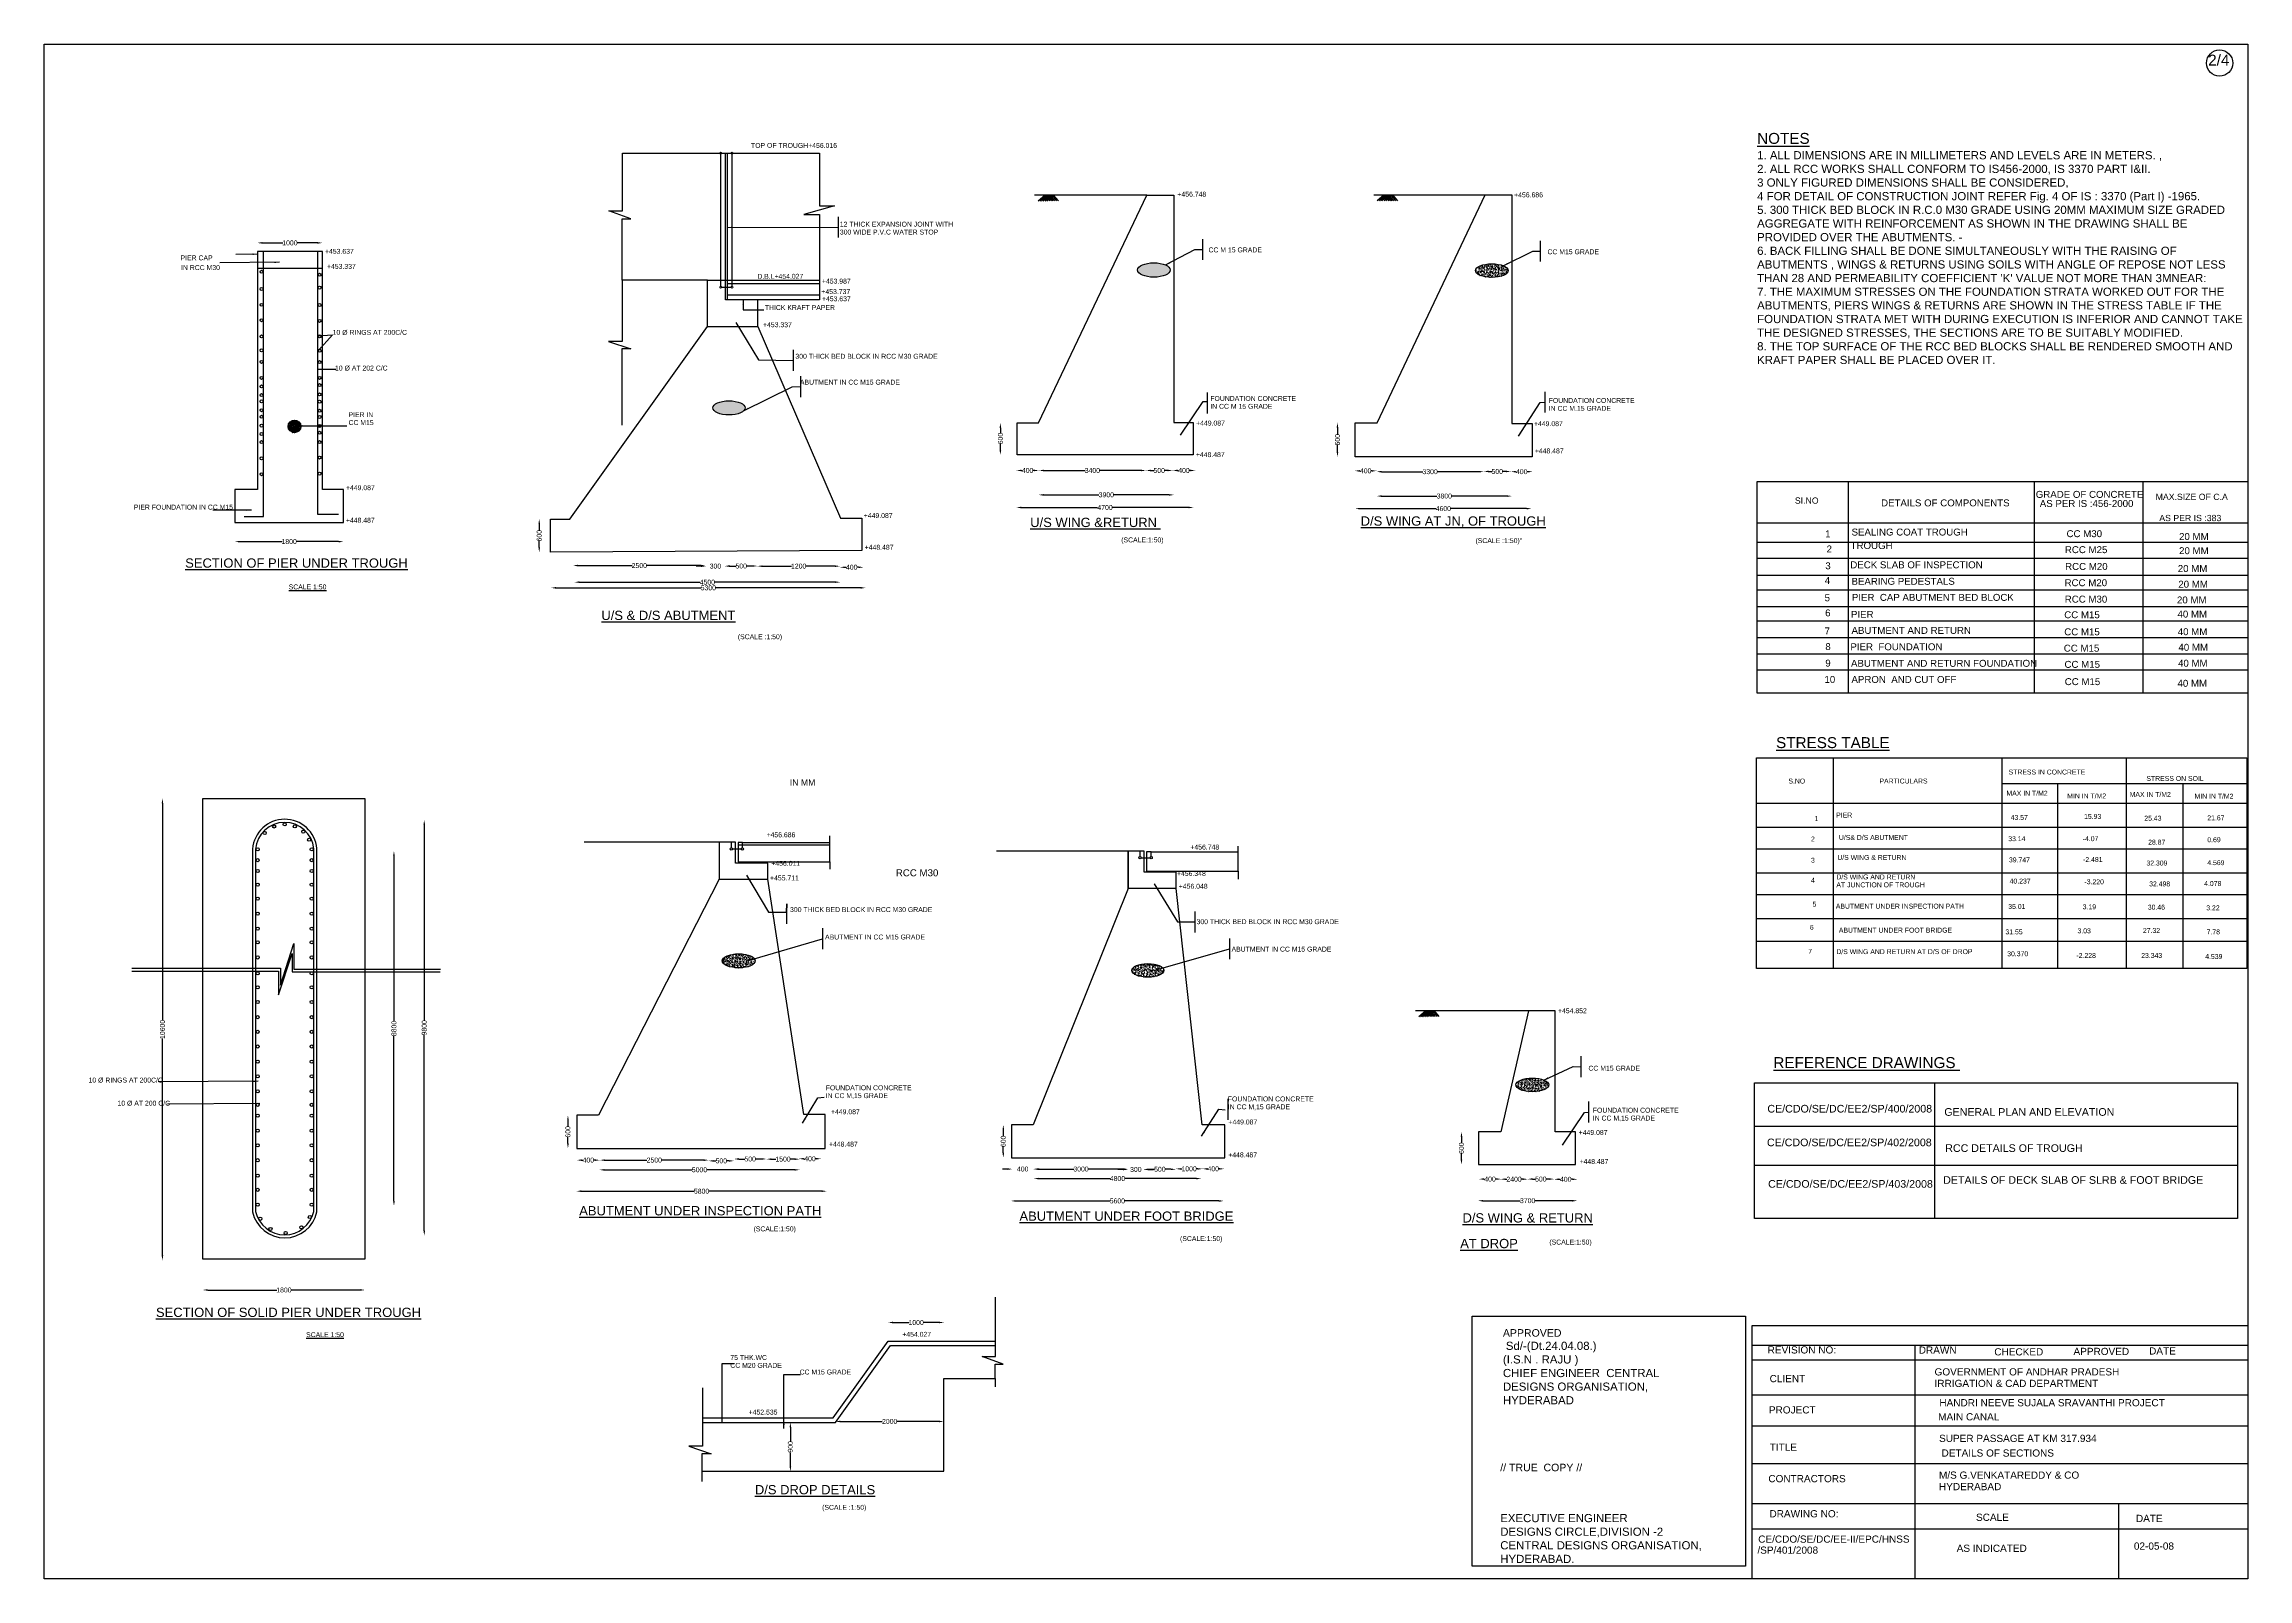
# Model space of a CAD drawing. Header units: millimetres. Extents: x -53217044 to -53196861, y 22129922 to 22143983.
import ezdxf

# ---------------------------------------------------------------- set-up
doc = ezdxf.new("R2010")
doc.units = ezdxf.units.MM
doc.header["$MEASUREMENT"] = 0
doc.header["$PDMODE"] = 32
doc.header["$PDSIZE"] = 28
for name, color, linetype in [('DIMENSION', 7, 'Continuous'), ('DIMENSIONS', 7, 'Continuous'), ('DRAWING', 2, 'Continuous'), ('TEXT', 7, 'Continuous')]:
    doc.layers.add(name, color=color, linetype=linetype)
doc.styles.get("Standard").update_dxf_attribs({"font": 'arial.ttf', "height": 45})
doc.dimstyles.get("Standard").update_dxf_attribs({"dimtxt": 45, "dimasz": 45, "dimexe": 0.18, "dimexo": 0.0625, "dimgap": 0.09, "dimtad": 0, "dimdec": 0, "dimzin": 0, "dimdsep": 46, "dimtxsty": 'Standard', "dimcen": 0.09, "dimse1": 1, "dimse2": 1, "dimadec": 0, "dimazin": 0, "dimtfac": 1, "dimtdec": 0, "dimtofl": 0, "dimtmove": 0, "dimatfit": 3, "dimfxl": 1, "dimtolj": 1, "dimtzin": 0, "dimarcsym": 0})
pattern_1 = [(50, (0, 0), (35.86300913, -3.137606749), [3.75, -41.25]), (355, (0, 0), (-6.93756668, 37.609606685), [3, -33]), (100.4514, (2.99, -0.26), (28.925469086, 34.471977103), [3.1870095, -35.0571056]), (46.1842, (0, 10), (53.36205243, -8.275950716), [5.625, -61.875]), (96.6356, (4.447, 9.31), (46.733135277, 48.705893545), [4.7805144, -52.58565]), (351.1842, (0, 10), (46.733097257, 48.705930046), [4.5, -49.5]), (21, (5, 7.5), (29.845352606, -20.130944533), [3.75, -41.25]), (326, (5, 7.5), (12.165766596, 36.257502252), [3, -33]), (71.4514, (7.487, 5.822), (42.01113143, 16.126524835), [3.1870095, -35.0571056]), (37.5, (0, 0), (0.607992766, 16.6446926916), [0, -32.6, 0, -33.5, 0, -33.125]), (7.5, (0, 0), (13.153476872, 19.720585594), [0, -19.1, 0, -31.85, 0, -12.625]), (327.5, (-11.15, 0), (26.6911218086, -1.1277435867), [0, -12.5, 0, -39, 0, -51.75]), (317.5, (-16.15, 0), (29.159308467, 5.005249117), [0, -16.25, 0, -25.9, 0, -36.75])]

# ---------------------------------------------------------------- blocks, each defined once
blk = doc.blocks.new('*D54')
at = {"layer": 'Defpoints', "color": 0, "transparency": 16777216}
for p in [(-53214496, 22142161), (-53215090, 22142082), (-53214496, 22142082)]:
    blk.add_point(p, dxfattribs=at)
at = {"layer": 'DIMENSION', "color": 0, "lineweight": -2, "transparency": 16777216}
for p, q in [((-53215045, 22142161), (-53214858, 22142161)), ((-53214541, 22142161), (-53214728, 22142161))]:
    blk.add_line(p, q, dxfattribs=at)
at = {"layer": 'DIMENSION', "color": 0, "transparency": 16777216}
for points in [[(-53215045, 22142169), (-53215045, 22142154), (-53215090, 22142161)], [(-53214541, 22142169), (-53214541, 22142154), (-53214496, 22142161)]]:
    blk.add_solid(points, dxfattribs=at)
at = {"layer": 'DIMENSION', "color": 0, "transparency": 16777216, "insert": (-53214793, 22142161), "char_height": 45, "attachment_point": 5}
blk.add_mtext('\\A1;1000', dxfattribs=at)
blk = doc.blocks.new('*D55')
at = {"layer": 'Defpoints', "color": 0, "transparency": 16777216}
for p in [(-53215297, 22139599), (-53214302, 22139599), (-53214302, 22139425)]:
    blk.add_point(p, dxfattribs=at)
at = {"layer": 'DIMENSION', "color": 0, "lineweight": -2, "transparency": 16777216}
for p, q in [((-53215252, 22139425), (-53214865, 22139425)), ((-53214347, 22139425), (-53214734, 22139425))]:
    blk.add_line(p, q, dxfattribs=at)
at = {"layer": 'DIMENSION', "color": 0, "transparency": 16777216}
for points in [[(-53215252, 22139432), (-53215252, 22139417), (-53215297, 22139425)], [(-53214347, 22139432), (-53214347, 22139417), (-53214302, 22139425)]]:
    blk.add_solid(points, dxfattribs=at)
at = {"layer": 'DIMENSION', "color": 0, "transparency": 16777216, "insert": (-53214800, 22139425), "char_height": 45, "attachment_point": 5}
blk.add_mtext('\\A1;1800', dxfattribs=at)
blk = doc.blocks.new('*D56')
at = {"layer": 'Defpoints', "color": 0, "transparency": 16777216}
for p in [(-53212406, 22139631), (-53212510, 22139327), (-53212407, 22139327)]:
    blk.add_point(p, dxfattribs=at)
at = {"layer": 'DIMENSION', "color": 0, "lineweight": -2, "transparency": 16777216}
for p, q in [((-53212510, 22139586), (-53212510, 22139529)), ((-53212510, 22139372), (-53212510, 22139429))]:
    blk.add_line(p, q, dxfattribs=at)
at = {"layer": 'DIMENSION', "color": 0, "transparency": 16777216}
for points in [[(-53212517, 22139586), (-53212502, 22139586), (-53212510, 22139631)], [(-53212517, 22139372), (-53212502, 22139372), (-53212510, 22139327)]]:
    blk.add_solid(points, dxfattribs=at)
at = {"layer": 'DIMENSION', "color": 0, "transparency": 16777216, "insert": (-53212510, 22139479), "char_height": 45, "attachment_point": 5, "rotation": 90}
blk.add_mtext('\\A1;600', dxfattribs=at)
blk = doc.blocks.new('*D57')
at = {"layer": 'Defpoints', "color": 0, "transparency": 16777216}
for p in [(-53212200, 22139187), (-53210986, 22139205), (-53210986, 22139190)]:
    blk.add_point(p, dxfattribs=at)
at = {"layer": 'DIMENSION', "color": 0, "lineweight": -2, "transparency": 16777216}
for p, q in [((-53212155, 22139205), (-53211660, 22139205)), ((-53211031, 22139205), (-53211525, 22139205))]:
    blk.add_line(p, q, dxfattribs=at)
at = {"layer": 'DIMENSION', "color": 0, "transparency": 16777216}
for points in [[(-53212155, 22139213), (-53212155, 22139198), (-53212200, 22139205)], [(-53211031, 22139213), (-53211031, 22139198), (-53210986, 22139205)]]:
    blk.add_solid(points, dxfattribs=at)
at = {"layer": 'DIMENSION', "color": 0, "transparency": 16777216, "insert": (-53211593, 22139205), "char_height": 45, "attachment_point": 5}
blk.add_mtext('\\A1;2500', dxfattribs=at)
blk = doc.blocks.new('*D58')
at = {"layer": 'Defpoints', "color": 0, "transparency": 16777216}
for p in [(-53210984, 22139205), (-53210808, 22139200), (-53210808, 22139198)]:
    blk.add_point(p, dxfattribs=at)
at = {"layer": 'DIMENSION', "color": 0, "lineweight": -2, "transparency": 16777216}
for p, q in [((-53211029, 22139200), (-53211074, 22139200)), ((-53210763, 22139200), (-53210718, 22139200))]:
    blk.add_line(p, q, dxfattribs=at)
at = {"layer": 'DIMENSION', "color": 0, "transparency": 16777216}
for points in [[(-53211029, 22139207), (-53211029, 22139192), (-53210984, 22139200)], [(-53210763, 22139207), (-53210763, 22139192), (-53210808, 22139200)]]:
    blk.add_solid(points, dxfattribs=at)
at = {"layer": 'DIMENSION', "color": 0, "transparency": 16777216, "insert": (-53210896, 22139200), "char_height": 45, "attachment_point": 5}
blk.add_mtext('\\A1;300', dxfattribs=at)
blk = doc.blocks.new('*D59')
at = {"layer": 'Defpoints', "color": 0, "transparency": 16777216}
for p in [(-53210808, 22139198), (-53210512, 22139201), (-53210512, 22139197)]:
    blk.add_point(p, dxfattribs=at)
at = {"layer": 'DIMENSION', "color": 0, "lineweight": -2, "transparency": 16777216}
for p, q in [((-53210763, 22139201), (-53210710, 22139201)), ((-53210557, 22139201), (-53210610, 22139201))]:
    blk.add_line(p, q, dxfattribs=at)
at = {"layer": 'DIMENSION', "color": 0, "transparency": 16777216}
for points in [[(-53210763, 22139209), (-53210763, 22139194), (-53210808, 22139201)], [(-53210557, 22139209), (-53210557, 22139194), (-53210512, 22139201)]]:
    blk.add_solid(points, dxfattribs=at)
at = {"layer": 'DIMENSION', "color": 0, "transparency": 16777216, "insert": (-53210660, 22139201), "char_height": 45, "attachment_point": 5}
blk.add_mtext('\\A1;500', dxfattribs=at)
blk = doc.blocks.new('*D60')
at = {"layer": 'Defpoints', "color": 0, "transparency": 16777216}
for p in [(-53210512, 22139201), (-53209756, 22139200), (-53209756, 22139193)]:
    blk.add_point(p, dxfattribs=at)
at = {"layer": 'DIMENSION', "color": 0, "lineweight": -2, "transparency": 16777216}
for p, q in [((-53210467, 22139200), (-53210199, 22139200)), ((-53209801, 22139200), (-53210069, 22139200))]:
    blk.add_line(p, q, dxfattribs=at)
at = {"layer": 'DIMENSION', "color": 0, "transparency": 16777216}
for points in [[(-53210467, 22139207), (-53210467, 22139192), (-53210512, 22139200)], [(-53209801, 22139207), (-53209801, 22139192), (-53209756, 22139200)]]:
    blk.add_solid(points, dxfattribs=at)
at = {"layer": 'DIMENSION', "color": 0, "transparency": 16777216, "insert": (-53210134, 22139200), "char_height": 45, "attachment_point": 5}
blk.add_mtext('\\A1;1200', dxfattribs=at)
blk = doc.blocks.new('*D61')
at = {"layer": 'Defpoints', "color": 0, "transparency": 16777216}
for p in [(-53209756, 22139200), (-53209540, 22139193), (-53209540, 22139190)]:
    blk.add_point(p, dxfattribs=at)
at = {"layer": 'DIMENSION', "color": 0, "lineweight": -2, "transparency": 16777216}
for p, q in [((-53209711, 22139190), (-53209699, 22139190)), ((-53209585, 22139190), (-53209597, 22139190))]:
    blk.add_line(p, q, dxfattribs=at)
at = {"layer": 'DIMENSION', "color": 0, "transparency": 16777216}
for points in [[(-53209711, 22139197), (-53209711, 22139182), (-53209756, 22139190)], [(-53209585, 22139197), (-53209585, 22139182), (-53209540, 22139190)]]:
    blk.add_solid(points, dxfattribs=at)
at = {"layer": 'DIMENSION', "color": 0, "transparency": 16777216, "insert": (-53209648, 22139190), "char_height": 45, "attachment_point": 5}
blk.add_mtext('\\A1;400', dxfattribs=at)
blk = doc.blocks.new('*D62')
at = {"layer": 'Defpoints', "color": 0, "transparency": 16777216}
for p in [(-53212187, 22139053), (-53212187, 22139053), (-53209753, 22139071)]:
    blk.add_point(p, dxfattribs=at)
at = {"layer": 'DIMENSION', "color": 0, "lineweight": -2, "transparency": 16777216}
for p, q in [((-53212142, 22139053), (-53211038, 22139053)), ((-53209798, 22139053), (-53210902, 22139053))]:
    blk.add_line(p, q, dxfattribs=at)
at = {"layer": 'DIMENSION', "color": 0, "transparency": 16777216}
for points in [[(-53212142, 22139061), (-53212142, 22139046), (-53212187, 22139053)], [(-53209798, 22139061), (-53209798, 22139046), (-53209753, 22139053)]]:
    blk.add_solid(points, dxfattribs=at)
at = {"layer": 'DIMENSION', "color": 0, "transparency": 16777216, "insert": (-53210970, 22139053), "char_height": 45, "attachment_point": 5}
blk.add_mtext('\\A1;4500', dxfattribs=at)
blk = doc.blocks.new('*D63')
at = {"layer": 'Defpoints', "color": 0, "transparency": 16777216}
for p in [(-53212401, 22138977), (-53209521, 22139001), (-53209521, 22138992)]:
    blk.add_point(p, dxfattribs=at)
at = {"layer": 'DIMENSION', "color": 0, "lineweight": -2, "transparency": 16777216}
for p, q in [((-53212356, 22139001), (-53211028, 22139001)), ((-53209566, 22139001), (-53210894, 22139001))]:
    blk.add_line(p, q, dxfattribs=at)
at = {"layer": 'DIMENSION', "color": 0, "transparency": 16777216}
for points in [[(-53212356, 22139009), (-53212356, 22138994), (-53212401, 22139001)], [(-53209566, 22139009), (-53209566, 22138994), (-53209521, 22139001)]]:
    blk.add_solid(points, dxfattribs=at)
at = {"layer": 'DIMENSION', "color": 0, "transparency": 16777216, "insert": (-53210961, 22139001), "char_height": 45, "attachment_point": 5}
blk.add_mtext('\\A1;5300', dxfattribs=at)
blk = doc.blocks.new('*D64')
at = {"layer": 'Defpoints', "color": 0, "transparency": 16777216}
for p in [(-53208286, 22140512), (-53208133, 22140512), (-53208133, 22140219)]:
    blk.add_point(p, dxfattribs=at)
at = {"layer": 'DIMENSION', "color": 0, "lineweight": -2, "transparency": 16777216}
for p, q in [((-53208286, 22140467), (-53208286, 22140419)), ((-53208286, 22140264), (-53208286, 22140319))]:
    blk.add_line(p, q, dxfattribs=at)
at = {"layer": 'DIMENSION', "color": 0, "transparency": 16777216}
for points in [[(-53208294, 22140467), (-53208279, 22140467), (-53208286, 22140512)], [(-53208294, 22140264), (-53208279, 22140264), (-53208286, 22140219)]]:
    blk.add_solid(points, dxfattribs=at)
at = {"layer": 'DIMENSION', "color": 0, "transparency": 16777216, "insert": (-53208286, 22140369), "char_height": 45, "attachment_point": 5, "rotation": 90}
blk.add_mtext('\\A1;600', dxfattribs=at)
blk = doc.blocks.new('*D65')
at = {"layer": 'Defpoints', "color": 0, "transparency": 16777216}
for p in [(-53208140, 22140088), (-53208140, 22140076), (-53207934, 22140082)]:
    blk.add_point(p, dxfattribs=at)
at = {"layer": 'DIMENSION', "color": 0, "lineweight": -2, "transparency": 16777216}
for p, q in [((-53208095, 22140076), (-53208087, 22140076)), ((-53207979, 22140076), (-53207986, 22140076))]:
    blk.add_line(p, q, dxfattribs=at)
at = {"layer": 'DIMENSION', "color": 0, "transparency": 16777216}
for points in [[(-53208095, 22140084), (-53208095, 22140069), (-53208140, 22140076)], [(-53207979, 22140084), (-53207979, 22140069), (-53207934, 22140076)]]:
    blk.add_solid(points, dxfattribs=at)
at = {"layer": 'DIMENSION', "color": 0, "transparency": 16777216, "insert": (-53208037, 22140076), "char_height": 45, "attachment_point": 5}
blk.add_mtext('\\A1;400', dxfattribs=at)
blk = doc.blocks.new('*D66')
at = {"layer": 'Defpoints', "color": 0, "transparency": 16777216}
for p in [(-53207934, 22140090), (-53206954, 22140076), (-53206954, 22140076)]:
    blk.add_point(p, dxfattribs=at)
at = {"layer": 'DIMENSION', "color": 0, "lineweight": -2, "transparency": 16777216}
for p, q in [((-53207889, 22140076), (-53207511, 22140076)), ((-53206999, 22140076), (-53207377, 22140076))]:
    blk.add_line(p, q, dxfattribs=at)
at = {"layer": 'DIMENSION', "color": 0, "transparency": 16777216}
for points in [[(-53207889, 22140084), (-53207889, 22140069), (-53207934, 22140076)], [(-53206999, 22140084), (-53206999, 22140069), (-53206954, 22140076)]]:
    blk.add_solid(points, dxfattribs=at)
at = {"layer": 'DIMENSION', "color": 0, "transparency": 16777216, "insert": (-53207444, 22140076), "char_height": 45, "attachment_point": 5}
blk.add_mtext('\\A1;3400', dxfattribs=at)
blk = doc.blocks.new('*D67')
at = {"layer": 'Defpoints', "color": 0, "transparency": 16777216}
for p in [(-53206954, 22140084), (-53206709, 22140076), (-53206709, 22140076)]:
    blk.add_point(p, dxfattribs=at)
at = {"layer": 'DIMENSION', "color": 0, "lineweight": -2, "transparency": 16777216}
for p, q in [((-53206909, 22140076), (-53206881, 22140076)), ((-53206754, 22140076), (-53206782, 22140076))]:
    blk.add_line(p, q, dxfattribs=at)
at = {"layer": 'DIMENSION', "color": 0, "transparency": 16777216}
for points in [[(-53206909, 22140084), (-53206909, 22140069), (-53206954, 22140076)], [(-53206754, 22140084), (-53206754, 22140069), (-53206709, 22140076)]]:
    blk.add_solid(points, dxfattribs=at)
at = {"layer": 'DIMENSION', "color": 0, "transparency": 16777216, "insert": (-53206832, 22140076), "char_height": 45, "attachment_point": 5}
blk.add_mtext('\\A1;500', dxfattribs=at)
blk = doc.blocks.new('*D68')
at = {"layer": 'Defpoints', "color": 0, "transparency": 16777216}
for p in [(-53206709, 22140076), (-53206501, 22140076), (-53206501, 22140072)]:
    blk.add_point(p, dxfattribs=at)
at = {"layer": 'DIMENSION', "color": 0, "lineweight": -2, "transparency": 16777216}
for p, q in [((-53206664, 22140076), (-53206656, 22140076)), ((-53206546, 22140076), (-53206554, 22140076))]:
    blk.add_line(p, q, dxfattribs=at)
at = {"layer": 'DIMENSION', "color": 0, "transparency": 16777216}
for points in [[(-53206664, 22140084), (-53206664, 22140069), (-53206709, 22140076)], [(-53206546, 22140084), (-53206546, 22140069), (-53206501, 22140076)]]:
    blk.add_solid(points, dxfattribs=at)
at = {"layer": 'DIMENSION', "color": 0, "transparency": 16777216, "insert": (-53206605, 22140076), "char_height": 45, "attachment_point": 5}
blk.add_mtext('\\A1;400', dxfattribs=at)
blk = doc.blocks.new('*D69')
at = {"layer": 'Defpoints', "color": 0, "transparency": 16777216}
for p in [(-53207936, 22139853), (-53206697, 22139853), (-53206697, 22139853)]:
    blk.add_point(p, dxfattribs=at)
at = {"layer": 'DIMENSION', "color": 0, "lineweight": -2, "transparency": 16777216}
for p, q in [((-53207891, 22139853), (-53207384, 22139853)), ((-53206742, 22139853), (-53207249, 22139853))]:
    blk.add_line(p, q, dxfattribs=at)
at = {"layer": 'DIMENSION', "color": 0, "transparency": 16777216}
for points in [[(-53207891, 22139860), (-53207891, 22139845), (-53207936, 22139853)], [(-53206742, 22139860), (-53206742, 22139845), (-53206697, 22139853)]]:
    blk.add_solid(points, dxfattribs=at)
at = {"layer": 'DIMENSION', "color": 0, "transparency": 16777216, "insert": (-53207316, 22139853), "char_height": 45, "attachment_point": 5}
blk.add_mtext('\\A1;3900', dxfattribs=at)
blk = doc.blocks.new('*D70')
at = {"layer": 'Defpoints', "color": 0, "transparency": 16777216}
for p in [(-53206517, 22139751), (-53208140, 22139737), (-53208140, 22139737)]:
    blk.add_point(p, dxfattribs=at)
at = {"layer": 'DIMENSION', "color": 0, "lineweight": -2, "transparency": 16777216}
for p, q in [((-53208095, 22139737), (-53207397, 22139737)), ((-53206562, 22139737), (-53207260, 22139737))]:
    blk.add_line(p, q, dxfattribs=at)
at = {"layer": 'DIMENSION', "color": 0, "transparency": 16777216}
for points in [[(-53208095, 22139745), (-53208095, 22139730), (-53208140, 22139737)], [(-53206562, 22139745), (-53206562, 22139730), (-53206517, 22139737)]]:
    blk.add_solid(points, dxfattribs=at)
at = {"layer": 'DIMENSION', "color": 0, "transparency": 16777216, "insert": (-53207328, 22139737), "char_height": 45, "attachment_point": 5}
blk.add_mtext('\\A1;4700', dxfattribs=at)
blk = doc.blocks.new('*D71')
at = {"layer": 'Defpoints', "color": 0, "transparency": 16777216}
for p in [(-53205199, 22140514), (-53205037, 22140514), (-53205037, 22140202)]:
    blk.add_point(p, dxfattribs=at)
at = {"layer": 'DIMENSION', "color": 0, "lineweight": -2, "transparency": 16777216}
for p, q in [((-53205199, 22140469), (-53205199, 22140408)), ((-53205199, 22140247), (-53205199, 22140308))]:
    blk.add_line(p, q, dxfattribs=at)
at = {"layer": 'DIMENSION', "color": 0, "transparency": 16777216}
for points in [[(-53205207, 22140469), (-53205192, 22140469), (-53205199, 22140514)], [(-53205207, 22140247), (-53205192, 22140247), (-53205199, 22140202)]]:
    blk.add_solid(points, dxfattribs=at)
at = {"layer": 'DIMENSION', "color": 0, "transparency": 16777216, "insert": (-53205199, 22140358), "char_height": 45, "attachment_point": 5, "rotation": 90}
blk.add_mtext('\\A1;600', dxfattribs=at)
blk = doc.blocks.new('*D72')
at = {"layer": 'Defpoints', "color": 0, "transparency": 16777216}
for p in [(-53205041, 22140073), (-53205041, 22140073), (-53204841, 22140073)]:
    blk.add_point(p, dxfattribs=at)
at = {"layer": 'DIMENSION', "color": 0, "lineweight": -2, "transparency": 16777216}
for p, q in [((-53204996, 22140073), (-53204992, 22140073)), ((-53204886, 22140073), (-53204890, 22140073))]:
    blk.add_line(p, q, dxfattribs=at)
at = {"layer": 'DIMENSION', "color": 0, "transparency": 16777216}
for points in [[(-53204996, 22140080), (-53204996, 22140065), (-53205041, 22140073)], [(-53204886, 22140080), (-53204886, 22140065), (-53204841, 22140073)]]:
    blk.add_solid(points, dxfattribs=at)
at = {"layer": 'DIMENSION', "color": 0, "transparency": 16777216, "insert": (-53204941, 22140073), "char_height": 45, "attachment_point": 5}
blk.add_mtext('\\A1;400', dxfattribs=at)
blk = doc.blocks.new('*D73')
at = {"layer": 'Defpoints', "color": 0, "transparency": 16777216}
for p in [(-53204841, 22140073), (-53203860, 22140071), (-53203860, 22140065)]:
    blk.add_point(p, dxfattribs=at)
at = {"layer": 'DIMENSION', "color": 0, "lineweight": -2, "transparency": 16777216}
for p, q in [((-53204796, 22140065), (-53204418, 22140065)), ((-53203905, 22140065), (-53204284, 22140065))]:
    blk.add_line(p, q, dxfattribs=at)
at = {"layer": 'DIMENSION', "color": 0, "transparency": 16777216}
for points in [[(-53204796, 22140073), (-53204796, 22140058), (-53204841, 22140065)], [(-53203905, 22140073), (-53203905, 22140058), (-53203860, 22140065)]]:
    blk.add_solid(points, dxfattribs=at)
at = {"layer": 'DIMENSION', "color": 0, "transparency": 16777216, "insert": (-53204351, 22140065), "char_height": 45, "attachment_point": 5}
blk.add_mtext('\\A1;3300', dxfattribs=at)
blk = doc.blocks.new('*D74')
at = {"layer": 'Defpoints', "color": 0, "transparency": 16777216}
for p in [(-53203860, 22140065), (-53203611, 22140067), (-53203611, 22140053)]:
    blk.add_point(p, dxfattribs=at)
at = {"layer": 'DIMENSION', "color": 0, "lineweight": -2, "transparency": 16777216}
for p, q in [((-53203815, 22140067), (-53203785, 22140067)), ((-53203656, 22140067), (-53203686, 22140067))]:
    blk.add_line(p, q, dxfattribs=at)
at = {"layer": 'DIMENSION', "color": 0, "transparency": 16777216}
for points in [[(-53203815, 22140075), (-53203815, 22140060), (-53203860, 22140067)], [(-53203656, 22140075), (-53203656, 22140060), (-53203611, 22140067)]]:
    blk.add_solid(points, dxfattribs=at)
at = {"layer": 'DIMENSION', "color": 0, "transparency": 16777216, "insert": (-53203736, 22140067), "char_height": 45, "attachment_point": 5}
blk.add_mtext('\\A1;500', dxfattribs=at)
blk = doc.blocks.new('*D75')
at = {"layer": 'Defpoints', "color": 0, "transparency": 16777216}
for p in [(-53203611, 22140067), (-53203412, 22140065), (-53203412, 22140065)]:
    blk.add_point(p, dxfattribs=at)
at = {"layer": 'DIMENSION', "color": 0, "lineweight": -2, "transparency": 16777216}
for p, q in [((-53203566, 22140065), (-53203562, 22140065)), ((-53203457, 22140065), (-53203461, 22140065))]:
    blk.add_line(p, q, dxfattribs=at)
at = {"layer": 'DIMENSION', "color": 0, "transparency": 16777216}
for points in [[(-53203566, 22140073), (-53203566, 22140058), (-53203611, 22140065)], [(-53203457, 22140073), (-53203457, 22140058), (-53203412, 22140065)]]:
    blk.add_solid(points, dxfattribs=at)
at = {"layer": 'DIMENSION', "color": 0, "transparency": 16777216, "insert": (-53203512, 22140065), "char_height": 45, "attachment_point": 5}
blk.add_mtext('\\A1;400', dxfattribs=at)
blk = doc.blocks.new('*D76')
at = {"layer": 'Defpoints', "color": 0, "transparency": 16777216}
for p in [(-53204839, 22139849), (-53204839, 22139842), (-53203603, 22139845)]:
    blk.add_point(p, dxfattribs=at)
at = {"layer": 'DIMENSION', "color": 0, "lineweight": -2, "transparency": 16777216}
for p, q in [((-53204794, 22139842), (-53204288, 22139842)), ((-53203648, 22139842), (-53204153, 22139842))]:
    blk.add_line(p, q, dxfattribs=at)
at = {"layer": 'DIMENSION', "color": 0, "transparency": 16777216}
for points in [[(-53204794, 22139849), (-53204794, 22139834), (-53204839, 22139842)], [(-53203648, 22139849), (-53203648, 22139834), (-53203603, 22139842)]]:
    blk.add_solid(points, dxfattribs=at)
at = {"layer": 'DIMENSION', "color": 0, "transparency": 16777216, "insert": (-53204221, 22139842), "char_height": 45, "attachment_point": 5}
blk.add_mtext('\\A1;3800', dxfattribs=at)
blk = doc.blocks.new('*D77')
at = {"layer": 'Defpoints', "color": 0, "transparency": 16777216}
for p in [(-53205038, 22139727), (-53205038, 22139727), (-53203423, 22139721)]:
    blk.add_point(p, dxfattribs=at)
at = {"layer": 'DIMENSION', "color": 0, "lineweight": -2, "transparency": 16777216}
for p, q in [((-53204993, 22139727), (-53204299, 22139727)), ((-53203468, 22139727), (-53204162, 22139727))]:
    blk.add_line(p, q, dxfattribs=at)
at = {"layer": 'DIMENSION', "color": 0, "transparency": 16777216}
for points in [[(-53204993, 22139734), (-53204993, 22139719), (-53205038, 22139727)], [(-53203468, 22139734), (-53203468, 22139719), (-53203423, 22139727)]]:
    blk.add_solid(points, dxfattribs=at)
at = {"layer": 'DIMENSION', "color": 0, "transparency": 16777216, "insert": (-53204230, 22139727), "char_height": 45, "attachment_point": 5}
blk.add_mtext('\\A1;4600', dxfattribs=at)
blk = doc.blocks.new('*D78')
at = {"layer": 'Defpoints', "color": 0, "transparency": 16777216}
for p in [(-53204064, 22134018), (-53203909, 22134018), (-53203909, 22133719)]:
    blk.add_point(p, dxfattribs=at)
at = {"layer": 'DIMENSION', "color": 0, "lineweight": -2, "transparency": 16777216}
for p, q in [((-53204064, 22133973), (-53204064, 22133918)), ((-53204064, 22133764), (-53204064, 22133818))]:
    blk.add_line(p, q, dxfattribs=at)
at = {"layer": 'DIMENSION', "color": 0, "transparency": 16777216}
for points in [[(-53204071, 22133973), (-53204056, 22133973), (-53204064, 22134018)], [(-53204071, 22133764), (-53204056, 22133764), (-53204064, 22133719)]]:
    blk.add_solid(points, dxfattribs=at)
at = {"layer": 'DIMENSION', "color": 0, "transparency": 16777216, "insert": (-53204064, 22133868), "char_height": 45, "attachment_point": 5, "rotation": 90}
blk.add_mtext('\\A1;600', dxfattribs=at)
blk = doc.blocks.new('*D79')
at = {"layer": 'Defpoints', "color": 0, "transparency": 16777216}
for p in [(-53203903, 22133585), (-53203903, 22133584), (-53203700, 22133578)]:
    blk.add_point(p, dxfattribs=at)
at = {"layer": 'DIMENSION', "color": 0, "lineweight": -2, "transparency": 16777216}
for p, q in [((-53203858, 22133585), (-53203852, 22133585)), ((-53203745, 22133585), (-53203751, 22133585))]:
    blk.add_line(p, q, dxfattribs=at)
at = {"layer": 'DIMENSION', "color": 0, "transparency": 16777216}
for points in [[(-53203858, 22133593), (-53203858, 22133578), (-53203903, 22133585)], [(-53203745, 22133593), (-53203745, 22133578), (-53203700, 22133585)]]:
    blk.add_solid(points, dxfattribs=at)
at = {"layer": 'DIMENSION', "color": 0, "transparency": 16777216, "insert": (-53203802, 22133585), "char_height": 45, "attachment_point": 5}
blk.add_mtext('\\A1;400', dxfattribs=at)
blk = doc.blocks.new('*D80')
at = {"layer": 'Defpoints', "color": 0, "transparency": 16777216}
for p in [(-53203706, 22133584), (-53203457, 22133584), (-53203457, 22133582)]:
    blk.add_point(p, dxfattribs=at)
at = {"layer": 'DIMENSION', "color": 0, "lineweight": -2, "transparency": 16777216}
for p, q in [((-53203661, 22133584), (-53203649, 22133584)), ((-53203502, 22133584), (-53203514, 22133584))]:
    blk.add_line(p, q, dxfattribs=at)
at = {"layer": 'DIMENSION', "color": 0, "transparency": 16777216}
for points in [[(-53203661, 22133592), (-53203661, 22133577), (-53203706, 22133584)], [(-53203502, 22133592), (-53203502, 22133577), (-53203457, 22133584)]]:
    blk.add_solid(points, dxfattribs=at)
at = {"layer": 'DIMENSION', "color": 0, "transparency": 16777216, "insert": (-53203582, 22133584), "char_height": 45, "attachment_point": 5}
blk.add_mtext('\\A1;2400', dxfattribs=at)
blk = doc.blocks.new('*D81')
at = {"layer": 'Defpoints', "color": 0, "transparency": 16777216}
for p in [(-53203457, 22133584), (-53203216, 22133585), (-53203216, 22133578)]:
    blk.add_point(p, dxfattribs=at)
at = {"layer": 'DIMENSION', "color": 0, "lineweight": -2, "transparency": 16777216}
for p, q in [((-53203412, 22133585), (-53203386, 22133585)), ((-53203261, 22133585), (-53203287, 22133585))]:
    blk.add_line(p, q, dxfattribs=at)
at = {"layer": 'DIMENSION', "color": 0, "transparency": 16777216}
for points in [[(-53203412, 22133593), (-53203412, 22133578), (-53203457, 22133585)], [(-53203261, 22133593), (-53203261, 22133578), (-53203216, 22133585)]]:
    blk.add_solid(points, dxfattribs=at)
at = {"layer": 'DIMENSION', "color": 0, "transparency": 16777216, "insert": (-53203337, 22133585), "char_height": 45, "attachment_point": 5}
blk.add_mtext('\\A1;500', dxfattribs=at)
blk = doc.blocks.new('*D82')
at = {"layer": 'Defpoints', "color": 0, "transparency": 16777216}
for p in [(-53203216, 22133585), (-53203002, 22133589), (-53203002, 22133583)]:
    blk.add_point(p, dxfattribs=at)
at = {"layer": 'DIMENSION', "color": 0, "lineweight": -2, "transparency": 16777216}
for p, q in [((-53203171, 22133583), (-53203160, 22133583)), ((-53203047, 22133583), (-53203059, 22133583))]:
    blk.add_line(p, q, dxfattribs=at)
at = {"layer": 'DIMENSION', "color": 0, "transparency": 16777216}
for points in [[(-53203171, 22133591), (-53203171, 22133576), (-53203216, 22133583)], [(-53203047, 22133591), (-53203047, 22133576), (-53203002, 22133583)]]:
    blk.add_solid(points, dxfattribs=at)
at = {"layer": 'DIMENSION', "color": 0, "transparency": 16777216, "insert": (-53203109, 22133583), "char_height": 45, "attachment_point": 5}
blk.add_mtext('\\A1;400', dxfattribs=at)
blk = doc.blocks.new('*D83')
at = {"layer": 'Defpoints', "color": 0, "transparency": 16777216}
for p in [(-53203912, 22133393), (-53203003, 22133387), (-53203003, 22133377)]:
    blk.add_point(p, dxfattribs=at)
at = {"layer": 'DIMENSION', "color": 0, "lineweight": -2, "transparency": 16777216}
for p, q in [((-53203867, 22133387), (-53203525, 22133387)), ((-53203048, 22133387), (-53203390, 22133387))]:
    blk.add_line(p, q, dxfattribs=at)
at = {"layer": 'DIMENSION', "color": 0, "transparency": 16777216}
for points in [[(-53203867, 22133394), (-53203867, 22133379), (-53203912, 22133387)], [(-53203048, 22133394), (-53203048, 22133379), (-53203003, 22133387)]]:
    blk.add_solid(points, dxfattribs=at)
at = {"layer": 'DIMENSION', "color": 0, "transparency": 16777216, "insert": (-53203458, 22133387), "char_height": 45, "attachment_point": 5}
blk.add_mtext('\\A1;3700', dxfattribs=at)
blk = doc.blocks.new('*D84')
at = {"layer": 'Defpoints', "color": 0, "transparency": 16777216}
for p in [(-53208260, 22134082), (-53208183, 22134082), (-53208183, 22133781)]:
    blk.add_point(p, dxfattribs=at)
at = {"layer": 'DIMENSION', "color": 0, "lineweight": -2, "transparency": 16777216}
for p, q in [((-53208260, 22134037), (-53208260, 22133981)), ((-53208260, 22133826), (-53208260, 22133881))]:
    blk.add_line(p, q, dxfattribs=at)
at = {"layer": 'DIMENSION', "color": 0, "transparency": 16777216}
for points in [[(-53208267, 22134037), (-53208252, 22134037), (-53208260, 22134082)], [(-53208267, 22133826), (-53208252, 22133826), (-53208260, 22133781)]]:
    blk.add_solid(points, dxfattribs=at)
at = {"layer": 'DIMENSION', "color": 0, "transparency": 16777216, "insert": (-53208260, 22133931), "char_height": 45, "attachment_point": 5, "rotation": 90}
blk.add_mtext('\\A1;600', dxfattribs=at)
blk = doc.blocks.new('*D85')
at = {"layer": 'Defpoints', "color": 0, "transparency": 16777216}
for p in [(-53208176, 22133677), (-53208176, 22133671), (-53207987, 22133668)]:
    blk.add_point(p, dxfattribs=at)
at = {"layer": 'DIMENSION', "color": 0, "lineweight": -2, "transparency": 16777216}
for p, q in [((-53208221, 22133677), (-53208266, 22133677)), ((-53207942, 22133677), (-53207897, 22133677))]:
    blk.add_line(p, q, dxfattribs=at)
at = {"layer": 'DIMENSION', "color": 0, "transparency": 16777216}
for points in [[(-53208221, 22133684), (-53208221, 22133669), (-53208176, 22133677)], [(-53207942, 22133684), (-53207942, 22133669), (-53207987, 22133677)]]:
    blk.add_solid(points, dxfattribs=at)
at = {"layer": 'DIMENSION', "color": 0, "transparency": 16777216, "insert": (-53208082, 22133677), "char_height": 45, "attachment_point": 5}
blk.add_mtext('\\A1;400', dxfattribs=at)
blk = doc.blocks.new('*D86')
at = {"layer": 'Defpoints', "color": 0, "transparency": 16777216}
for p in [(-53207976, 22133675), (-53207120, 22133677), (-53207120, 22133674)]:
    blk.add_point(p, dxfattribs=at)
at = {"layer": 'DIMENSION', "color": 0, "lineweight": -2, "transparency": 16777216}
for p, q in [((-53207931, 22133677), (-53207615, 22133677)), ((-53207165, 22133677), (-53207481, 22133677))]:
    blk.add_line(p, q, dxfattribs=at)
at = {"layer": 'DIMENSION', "color": 0, "transparency": 16777216}
for points in [[(-53207931, 22133685), (-53207931, 22133670), (-53207976, 22133677)], [(-53207165, 22133685), (-53207165, 22133670), (-53207120, 22133677)]]:
    blk.add_solid(points, dxfattribs=at)
at = {"layer": 'DIMENSION', "color": 0, "transparency": 16777216, "insert": (-53207548, 22133677), "char_height": 45, "attachment_point": 5}
blk.add_mtext('\\A1;3000', dxfattribs=at)
blk = doc.blocks.new('*D87')
at = {"layer": 'Defpoints', "color": 0, "transparency": 16777216}
for p in [(-53207120, 22133674), (-53206973, 22133674), (-53206973, 22133673)]:
    blk.add_point(p, dxfattribs=at)
at = {"layer": 'DIMENSION', "color": 0, "lineweight": -2, "transparency": 16777216}
for p, q in [((-53207165, 22133673), (-53207210, 22133673)), ((-53206928, 22133673), (-53206883, 22133673))]:
    blk.add_line(p, q, dxfattribs=at)
at = {"layer": 'DIMENSION', "color": 0, "transparency": 16777216}
for points in [[(-53207165, 22133680), (-53207165, 22133665), (-53207120, 22133673)], [(-53206928, 22133680), (-53206928, 22133665), (-53206973, 22133673)]]:
    blk.add_solid(points, dxfattribs=at)
at = {"layer": 'DIMENSION', "color": 0, "transparency": 16777216, "insert": (-53207046, 22133673), "char_height": 45, "attachment_point": 5}
blk.add_mtext('\\A1;300', dxfattribs=at)
blk = doc.blocks.new('*D88')
at = {"layer": 'Defpoints', "color": 0, "transparency": 16777216}
for p in [(-53206973, 22133674), (-53206679, 22133681), (-53206679, 22133675)]:
    blk.add_point(p, dxfattribs=at)
at = {"layer": 'DIMENSION', "color": 0, "lineweight": -2, "transparency": 16777216}
for p, q in [((-53206928, 22133675), (-53206876, 22133675)), ((-53206724, 22133675), (-53206776, 22133675))]:
    blk.add_line(p, q, dxfattribs=at)
at = {"layer": 'DIMENSION', "color": 0, "transparency": 16777216}
for points in [[(-53206928, 22133682), (-53206928, 22133667), (-53206973, 22133675)], [(-53206724, 22133682), (-53206724, 22133667), (-53206679, 22133675)]]:
    blk.add_solid(points, dxfattribs=at)
at = {"layer": 'DIMENSION', "color": 0, "transparency": 16777216, "insert": (-53206826, 22133675), "char_height": 45, "attachment_point": 5}
blk.add_mtext('\\A1;500', dxfattribs=at)
blk = doc.blocks.new('*D89')
at = {"layer": 'Defpoints', "color": 0, "transparency": 16777216}
for p in [(-53206679, 22133675), (-53206436, 22133679), (-53206436, 22133675)]:
    blk.add_point(p, dxfattribs=at)
at = {"layer": 'DIMENSION', "color": 0, "lineweight": -2, "transparency": 16777216}
for p, q in [((-53206634, 22133679), (-53206623, 22133679)), ((-53206481, 22133679), (-53206493, 22133679))]:
    blk.add_line(p, q, dxfattribs=at)
at = {"layer": 'DIMENSION', "color": 0, "transparency": 16777216}
for points in [[(-53206634, 22133686), (-53206634, 22133671), (-53206679, 22133679)], [(-53206481, 22133686), (-53206481, 22133671), (-53206436, 22133679)]]:
    blk.add_solid(points, dxfattribs=at)
at = {"layer": 'DIMENSION', "color": 0, "transparency": 16777216, "insert": (-53206558, 22133679), "char_height": 45, "attachment_point": 5}
blk.add_mtext('\\A1;1000', dxfattribs=at)
blk = doc.blocks.new('*D90')
at = {"layer": 'Defpoints', "color": 0, "transparency": 16777216}
for p in [(-53206436, 22133679), (-53206237, 22133682), (-53206237, 22133679)]:
    blk.add_point(p, dxfattribs=at)
at = {"layer": 'DIMENSION', "color": 0, "lineweight": -2, "transparency": 16777216}
for p, q in [((-53206391, 22133679), (-53206387, 22133679)), ((-53206282, 22133679), (-53206286, 22133679))]:
    blk.add_line(p, q, dxfattribs=at)
at = {"layer": 'DIMENSION', "color": 0, "transparency": 16777216}
for points in [[(-53206391, 22133686), (-53206391, 22133671), (-53206436, 22133679)], [(-53206282, 22133686), (-53206282, 22133671), (-53206237, 22133679)]]:
    blk.add_solid(points, dxfattribs=at)
at = {"layer": 'DIMENSION', "color": 0, "transparency": 16777216, "insert": (-53206337, 22133679), "char_height": 45, "attachment_point": 5}
blk.add_mtext('\\A1;400', dxfattribs=at)
blk = doc.blocks.new('*D91')
at = {"layer": 'Defpoints', "color": 0, "transparency": 16777216}
for p in [(-53207981, 22133590), (-53207981, 22133588), (-53206447, 22133584)]:
    blk.add_point(p, dxfattribs=at)
at = {"layer": 'DIMENSION', "color": 0, "lineweight": -2, "transparency": 16777216}
for p, q in [((-53207936, 22133590), (-53207282, 22133590)), ((-53206492, 22133590), (-53207146, 22133590))]:
    blk.add_line(p, q, dxfattribs=at)
at = {"layer": 'DIMENSION', "color": 0, "transparency": 16777216}
for points in [[(-53207936, 22133597), (-53207936, 22133582), (-53207981, 22133590)], [(-53206492, 22133597), (-53206492, 22133582), (-53206447, 22133590)]]:
    blk.add_solid(points, dxfattribs=at)
at = {"layer": 'DIMENSION', "color": 0, "transparency": 16777216, "insert": (-53207214, 22133590), "char_height": 45, "attachment_point": 5}
blk.add_mtext('\\A1;4800', dxfattribs=at)
blk = doc.blocks.new('*D92')
at = {"layer": 'Defpoints', "color": 0, "transparency": 16777216}
for p in [(-53208189, 22133388), (-53206241, 22133387), (-53206241, 22133385)]:
    blk.add_point(p, dxfattribs=at)
at = {"layer": 'DIMENSION', "color": 0, "lineweight": -2, "transparency": 16777216}
for p, q in [((-53208144, 22133385), (-53207282, 22133385)), ((-53206286, 22133385), (-53207148, 22133385))]:
    blk.add_line(p, q, dxfattribs=at)
at = {"layer": 'DIMENSION', "color": 0, "transparency": 16777216}
for points in [[(-53208144, 22133392), (-53208144, 22133377), (-53208189, 22133385)], [(-53206286, 22133392), (-53206286, 22133377), (-53206241, 22133385)]]:
    blk.add_solid(points, dxfattribs=at)
at = {"layer": 'DIMENSION', "color": 0, "transparency": 16777216, "insert": (-53207215, 22133385), "char_height": 45, "attachment_point": 5}
blk.add_mtext('\\A1;5600', dxfattribs=at)
blk = doc.blocks.new('*D93')
at = {"layer": 'Defpoints', "color": 0, "transparency": 16777216}
for p in [(-53208802, 22132271), (-53209315, 22132258), (-53208802, 22132264)]:
    blk.add_point(p, dxfattribs=at)
at = {"layer": 'DIMENSION', "color": 0, "lineweight": -2, "transparency": 16777216}
for p, q in [((-53209270, 22132271), (-53209123, 22132271)), ((-53208847, 22132271), (-53208993, 22132271))]:
    blk.add_line(p, q, dxfattribs=at)
at = {"layer": 'DIMENSION', "color": 0, "transparency": 16777216}
for points in [[(-53209270, 22132279), (-53209270, 22132264), (-53209315, 22132271)], [(-53208847, 22132279), (-53208847, 22132264), (-53208802, 22132271)]]:
    blk.add_solid(points, dxfattribs=at)
at = {"layer": 'DIMENSION', "color": 0, "transparency": 16777216, "insert": (-53209058, 22132271), "char_height": 45, "attachment_point": 5}
blk.add_mtext('\\A1;1000', dxfattribs=at)
blk = doc.blocks.new('*D94')
at = {"layer": 'Defpoints', "color": 0, "transparency": 16777216}
for p in [(-53209797, 22131355), (-53208804, 22131365), (-53208804, 22131355)]:
    blk.add_point(p, dxfattribs=at)
at = {"layer": 'DIMENSION', "color": 0, "lineweight": -2, "transparency": 16777216}
for p, q in [((-53209752, 22131365), (-53209368, 22131365)), ((-53208849, 22131365), (-53209232, 22131365))]:
    blk.add_line(p, q, dxfattribs=at)
at = {"layer": 'DIMENSION', "color": 0, "transparency": 16777216}
for points in [[(-53209752, 22131372), (-53209752, 22131357), (-53209797, 22131365)], [(-53208849, 22131372), (-53208849, 22131357), (-53208804, 22131365)]]:
    blk.add_solid(points, dxfattribs=at)
at = {"layer": 'DIMENSION', "color": 0, "transparency": 16777216, "insert": (-53209300, 22131365), "char_height": 45, "attachment_point": 5}
blk.add_mtext('\\A1;2000', dxfattribs=at)
blk = doc.blocks.new('*D95')
at = {"layer": 'Defpoints', "color": 0, "transparency": 16777216}
for p in [(-53210210, 22131355), (-53210210, 22130908), (-53210210, 22130908)]:
    blk.add_point(p, dxfattribs=at)
at = {"layer": 'DIMENSION', "color": 0, "lineweight": -2, "transparency": 16777216}
for p, q in [((-53210210, 22131310), (-53210210, 22131182)), ((-53210210, 22130953), (-53210210, 22131082))]:
    blk.add_line(p, q, dxfattribs=at)
at = {"layer": 'DIMENSION', "color": 0, "transparency": 16777216}
for points in [[(-53210217, 22131310), (-53210202, 22131310), (-53210210, 22131355)], [(-53210217, 22130953), (-53210202, 22130953), (-53210210, 22130908)]]:
    blk.add_solid(points, dxfattribs=at)
at = {"layer": 'DIMENSION', "color": 0, "transparency": 16777216, "insert": (-53210210, 22131132), "char_height": 45, "attachment_point": 5, "rotation": 90}
blk.add_mtext('\\A1;900', dxfattribs=at)
blk = doc.blocks.new('*D96')
at = {"layer": 'Defpoints', "color": 0, "transparency": 16777216}
for p in [(-53215591, 22132852), (-53214106, 22132852), (-53215591, 22132569)]:
    blk.add_point(p, dxfattribs=at)
at = {"layer": 'DIMENSION', "color": 0, "lineweight": -2, "transparency": 16777216}
for p, q in [((-53215546, 22132569), (-53214913, 22132569)), ((-53214151, 22132569), (-53214783, 22132569))]:
    blk.add_line(p, q, dxfattribs=at)
at = {"layer": 'DIMENSION', "color": 0, "transparency": 16777216}
for points in [[(-53215546, 22132577), (-53215546, 22132562), (-53215591, 22132569)], [(-53214151, 22132577), (-53214151, 22132562), (-53214106, 22132569)]]:
    blk.add_solid(points, dxfattribs=at)
at = {"layer": 'DIMENSION', "color": 0, "transparency": 16777216, "insert": (-53214848, 22132569), "char_height": 45, "attachment_point": 5}
blk.add_mtext('\\A1;1800', dxfattribs=at)
blk = doc.blocks.new('*D97')
at = {"layer": 'Defpoints', "color": 0, "transparency": 16777216}
for p in [(-53213556, 22136875), (-53213563, 22133067), (-53213560, 22133067)]:
    blk.add_point(p, dxfattribs=at)
at = {"layer": 'DIMENSION', "color": 0, "lineweight": -2, "transparency": 16777216}
for p, q in [((-53213563, 22136830), (-53213563, 22135038)), ((-53213563, 22133112), (-53213563, 22134904))]:
    blk.add_line(p, q, dxfattribs=at)
at = {"layer": 'DIMENSION', "color": 0, "transparency": 16777216}
for points in [[(-53213570, 22136830), (-53213555, 22136830), (-53213563, 22136875)], [(-53213570, 22133112), (-53213555, 22133112), (-53213563, 22133067)]]:
    blk.add_solid(points, dxfattribs=at)
at = {"layer": 'DIMENSION', "color": 0, "transparency": 16777216, "insert": (-53213563, 22134971), "char_height": 45, "attachment_point": 5, "rotation": 90}
blk.add_mtext('\\A1;9800', dxfattribs=at)
blk = doc.blocks.new('*D98')
at = {"layer": 'Defpoints', "color": 0, "transparency": 16777216}
for p in [(-53213834, 22136591), (-53213840, 22133339), (-53213839, 22133339)]:
    blk.add_point(p, dxfattribs=at)
at = {"layer": 'DIMENSION', "color": 0, "lineweight": -2, "transparency": 16777216}
for p, q in [((-53213840, 22136546), (-53213840, 22135032)), ((-53213840, 22133384), (-53213840, 22134898))]:
    blk.add_line(p, q, dxfattribs=at)
at = {"layer": 'DIMENSION', "color": 0, "transparency": 16777216}
for points in [[(-53213848, 22136546), (-53213833, 22136546), (-53213840, 22136591)], [(-53213848, 22133384), (-53213833, 22133384), (-53213840, 22133339)]]:
    blk.add_solid(points, dxfattribs=at)
at = {"layer": 'DIMENSION', "color": 0, "transparency": 16777216, "insert": (-53213840, 22134965), "char_height": 45, "attachment_point": 5, "rotation": 90}
blk.add_mtext('\\A1;8800', dxfattribs=at)
blk = doc.blocks.new('*D99')
at = {"layer": 'Defpoints', "color": 0, "transparency": 16777216}
for p in [(-53215962, 22137071), (-53215966, 22132841), (-53215960, 22132841)]:
    blk.add_point(p, dxfattribs=at)
at = {"layer": 'DIMENSION', "color": 0, "lineweight": -2, "transparency": 16777216}
for p, q in [((-53215960, 22137026), (-53215960, 22135038)), ((-53215960, 22132886), (-53215960, 22134873))]:
    blk.add_line(p, q, dxfattribs=at)
at = {"layer": 'DIMENSION', "color": 0, "transparency": 16777216}
for points in [[(-53215968, 22137026), (-53215953, 22137026), (-53215960, 22137071)], [(-53215968, 22132886), (-53215953, 22132886), (-53215960, 22132841)]]:
    blk.add_solid(points, dxfattribs=at)
at = {"layer": 'DIMENSION', "color": 0, "transparency": 16777216, "insert": (-53215960, 22134956), "char_height": 45, "attachment_point": 5, "rotation": 90}
blk.add_mtext('\\A1;10600', dxfattribs=at)
blk = doc.blocks.new('*D100')
at = {"layer": 'Defpoints', "color": 0, "transparency": 16777216}
for p in [(-53212247, 22134169), (-53212166, 22134169), (-53212166, 22133867)]:
    blk.add_point(p, dxfattribs=at)
at = {"layer": 'DIMENSION', "color": 0, "lineweight": -2, "transparency": 16777216}
for p, q in [((-53212247, 22134124), (-53212247, 22134068)), ((-53212247, 22133912), (-53212247, 22133968))]:
    blk.add_line(p, q, dxfattribs=at)
at = {"layer": 'DIMENSION', "color": 0, "transparency": 16777216}
for points in [[(-53212254, 22134124), (-53212239, 22134124), (-53212247, 22134169)], [(-53212254, 22133912), (-53212239, 22133912), (-53212247, 22133867)]]:
    blk.add_solid(points, dxfattribs=at)
at = {"layer": 'DIMENSION', "color": 0, "transparency": 16777216, "insert": (-53212247, 22134018), "char_height": 45, "attachment_point": 5, "rotation": 90}
blk.add_mtext('\\A1;600', dxfattribs=at)
blk = doc.blocks.new('*D101')
at = {"layer": 'Defpoints', "color": 0, "transparency": 16777216}
for p in [(-53212165, 22133759), (-53211954, 22133759), (-53211954, 22133759)]:
    blk.add_point(p, dxfattribs=at)
at = {"layer": 'DIMENSION', "color": 0, "lineweight": -2, "transparency": 16777216}
for p, q in [((-53212120, 22133759), (-53212110, 22133759)), ((-53211999, 22133759), (-53212009, 22133759))]:
    blk.add_line(p, q, dxfattribs=at)
at = {"layer": 'DIMENSION', "color": 0, "transparency": 16777216}
for points in [[(-53212120, 22133766), (-53212120, 22133751), (-53212165, 22133759)], [(-53211999, 22133766), (-53211999, 22133751), (-53211954, 22133759)]]:
    blk.add_solid(points, dxfattribs=at)
at = {"layer": 'DIMENSION', "color": 0, "transparency": 16777216, "insert": (-53212060, 22133759), "char_height": 45, "attachment_point": 5}
blk.add_mtext('\\A1;400', dxfattribs=at)
blk = doc.blocks.new('*D102')
at = {"layer": 'Defpoints', "color": 0, "transparency": 16777216}
for p in [(-53211954, 22133759), (-53210958, 22133759), (-53210958, 22133745)]:
    blk.add_point(p, dxfattribs=at)
at = {"layer": 'DIMENSION', "color": 0, "lineweight": -2, "transparency": 16777216}
for p, q in [((-53211909, 22133759), (-53211524, 22133759)), ((-53211003, 22133759), (-53211388, 22133759))]:
    blk.add_line(p, q, dxfattribs=at)
at = {"layer": 'DIMENSION', "color": 0, "transparency": 16777216}
for points in [[(-53211909, 22133766), (-53211909, 22133751), (-53211954, 22133759)], [(-53211003, 22133766), (-53211003, 22133751), (-53210958, 22133759)]]:
    blk.add_solid(points, dxfattribs=at)
at = {"layer": 'DIMENSION', "color": 0, "transparency": 16777216, "insert": (-53211456, 22133759), "char_height": 45, "attachment_point": 5}
blk.add_mtext('\\A1;2500', dxfattribs=at)
blk = doc.blocks.new('*D103')
at = {"layer": 'Defpoints', "color": 0, "transparency": 16777216}
for p in [(-53210958, 22133759), (-53210726, 22133752), (-53210726, 22133750)]:
    blk.add_point(p, dxfattribs=at)
at = {"layer": 'DIMENSION', "color": 0, "lineweight": -2, "transparency": 16777216}
for p, q in [((-53210913, 22133752), (-53210892, 22133752)), ((-53210771, 22133752), (-53210792, 22133752))]:
    blk.add_line(p, q, dxfattribs=at)
at = {"layer": 'DIMENSION', "color": 0, "transparency": 16777216}
for points in [[(-53210913, 22133759), (-53210913, 22133744), (-53210958, 22133752)], [(-53210771, 22133759), (-53210771, 22133744), (-53210726, 22133752)]]:
    blk.add_solid(points, dxfattribs=at)
at = {"layer": 'DIMENSION', "color": 0, "transparency": 16777216, "insert": (-53210842, 22133752), "char_height": 45, "attachment_point": 5}
blk.add_mtext('\\A1;500', dxfattribs=at)
blk = doc.blocks.new('*D104')
at = {"layer": 'Defpoints', "color": 0, "transparency": 16777216}
for p in [(-53210726, 22133752), (-53210429, 22133769), (-53210429, 22133755)]:
    blk.add_point(p, dxfattribs=at)
at = {"layer": 'DIMENSION', "color": 0, "lineweight": -2, "transparency": 16777216}
for p, q in [((-53210681, 22133769), (-53210627, 22133769)), ((-53210474, 22133769), (-53210528, 22133769))]:
    blk.add_line(p, q, dxfattribs=at)
at = {"layer": 'DIMENSION', "color": 0, "transparency": 16777216}
for points in [[(-53210681, 22133777), (-53210681, 22133762), (-53210726, 22133769)], [(-53210474, 22133777), (-53210474, 22133762), (-53210429, 22133769)]]:
    blk.add_solid(points, dxfattribs=at)
at = {"layer": 'DIMENSION', "color": 0, "transparency": 16777216, "insert": (-53210578, 22133769), "char_height": 45, "attachment_point": 5}
blk.add_mtext('\\A1;500', dxfattribs=at)
blk = doc.blocks.new('*D105')
at = {"layer": 'Defpoints', "color": 0, "transparency": 16777216}
for p in [(-53210429, 22133769), (-53210125, 22133768), (-53210125, 22133768)]:
    blk.add_point(p, dxfattribs=at)
at = {"layer": 'DIMENSION', "color": 0, "lineweight": -2, "transparency": 16777216}
for p, q in [((-53210384, 22133768), (-53210342, 22133768)), ((-53210170, 22133768), (-53210212, 22133768))]:
    blk.add_line(p, q, dxfattribs=at)
at = {"layer": 'DIMENSION', "color": 0, "transparency": 16777216}
for points in [[(-53210384, 22133775), (-53210384, 22133760), (-53210429, 22133768)], [(-53210170, 22133775), (-53210170, 22133760), (-53210125, 22133768)]]:
    blk.add_solid(points, dxfattribs=at)
at = {"layer": 'DIMENSION', "color": 0, "transparency": 16777216, "insert": (-53210277, 22133768), "char_height": 45, "attachment_point": 5}
blk.add_mtext('\\A1;1500', dxfattribs=at)
blk = doc.blocks.new('*D106')
at = {"layer": 'Defpoints', "color": 0, "transparency": 16777216}
for p in [(-53210132, 22133769), (-53209928, 22133771), (-53209928, 22133766)]:
    blk.add_point(p, dxfattribs=at)
at = {"layer": 'DIMENSION', "color": 0, "lineweight": -2, "transparency": 16777216}
for p, q in [((-53210087, 22133771), (-53210080, 22133771)), ((-53209973, 22133771), (-53209979, 22133771))]:
    blk.add_line(p, q, dxfattribs=at)
at = {"layer": 'DIMENSION', "color": 0, "transparency": 16777216}
for points in [[(-53210087, 22133779), (-53210087, 22133764), (-53210132, 22133771)], [(-53209973, 22133779), (-53209973, 22133764), (-53209928, 22133771)]]:
    blk.add_solid(points, dxfattribs=at)
at = {"layer": 'DIMENSION', "color": 0, "transparency": 16777216, "insert": (-53210030, 22133771), "char_height": 45, "attachment_point": 5}
blk.add_mtext('\\A1;400', dxfattribs=at)
blk = doc.blocks.new('*D107')
at = {"layer": 'Defpoints', "color": 0, "transparency": 16777216}
for p in [(-53211958, 22133667), (-53210125, 22133670), (-53210125, 22133668)]:
    blk.add_point(p, dxfattribs=at)
at = {"layer": 'DIMENSION', "color": 0, "lineweight": -2, "transparency": 16777216}
for p, q in [((-53211913, 22133670), (-53211109, 22133670)), ((-53210170, 22133670), (-53210974, 22133670))]:
    blk.add_line(p, q, dxfattribs=at)
at = {"layer": 'DIMENSION', "color": 0, "transparency": 16777216}
for points in [[(-53211913, 22133677), (-53211913, 22133662), (-53211958, 22133670)], [(-53210170, 22133677), (-53210170, 22133662), (-53210125, 22133670)]]:
    blk.add_solid(points, dxfattribs=at)
at = {"layer": 'DIMENSION', "color": 0, "transparency": 16777216, "insert": (-53211042, 22133670), "char_height": 45, "attachment_point": 5}
blk.add_mtext('\\A1;5000', dxfattribs=at)
blk = doc.blocks.new('*D108')
at = {"layer": 'Defpoints', "color": 0, "transparency": 16777216}
for p in [(-53209877, 22133483), (-53212169, 22133471), (-53209877, 22133474)]:
    blk.add_point(p, dxfattribs=at)
at = {"layer": 'DIMENSION', "color": 0, "lineweight": -2, "transparency": 16777216}
for p, q in [((-53212124, 22133474), (-53211090, 22133474)), ((-53209922, 22133474), (-53210956, 22133474))]:
    blk.add_line(p, q, dxfattribs=at)
at = {"layer": 'DIMENSION', "color": 0, "transparency": 16777216}
for points in [[(-53212124, 22133482), (-53212124, 22133467), (-53212169, 22133474)], [(-53209922, 22133482), (-53209922, 22133467), (-53209877, 22133474)]]:
    blk.add_solid(points, dxfattribs=at)
at = {"layer": 'DIMENSION', "color": 0, "transparency": 16777216, "insert": (-53211023, 22133474), "char_height": 45, "attachment_point": 5}
blk.add_mtext('\\A1;5800', dxfattribs=at)

msp = doc.modelspace()

# ---------------------------------------------------------------- hatches: boundary and pattern name
at = {"layer": 'DIMENSION'}
h = msp.add_hatch(dxfattribs=at)
h.set_pattern_fill('AR-CONC', color=0, scale=5, style=0)
h.set_pattern_definition(pattern_1)
edge = h.paths.add_edge_path()
edge.add_ellipse((-53210772.1, 22140650.1), major_axis=(-148.6, 0), ratio=0.4343438, start_angle=0, end_angle=360)
edge = h.paths.add_edge_path()
edge.add_ellipse((-53206880.1, 22141912.9), major_axis=(-149.6, 0), ratio=0.4384057, start_angle=0, end_angle=360)
h = msp.add_hatch(dxfattribs=at)
h.set_pattern_fill('AR-CONC', color=0, scale=5, style=0)
h.set_pattern_definition(pattern_1)
edge = h.paths.add_edge_path()
edge.add_ellipse((-53203785.5, 22141907.2), major_axis=(-149.9, 0), ratio=0.4162896, start_angle=0, end_angle=360)
h = msp.add_hatch(dxfattribs=at)
h.set_pattern_fill('AR-CONC', color=0, style=0)
h.set_pattern_definition([(50, (0, 0), (7.172601826, -0.6275213498), [0.75, -8.25]), (355, (0, 0), (-1.3875133361, 7.521921337), [0.6, -6.6]), (100.4514, (0.598, -0.052), (5.7850938171, 6.8943954206), [0.6374019, -7.01142112]), (46.1842, (0, 2), (10.6724104863, -1.6551901433), [1.125, -12.375]), (96.6356, (0.889, 1.862), (9.3466270555, 9.741178709), [0.95610288, -10.51713]), (351.1842, (0, 2), (9.3466194513, 9.7411860093), [0.9, -9.9]), (21, (1, 1.5), (5.9690705212, -4.02618890665), [0.75, -8.25]), (326, (1, 1.5), (2.4331533192, 7.2515004505), [0.6, -6.6]), (71.4514, (1.4974, 1.1645), (8.4022262858, 3.2253049671), [0.6374019, -7.01142112]), (37.5, (0, 0), (0.12159855317, 3.32893853831), [0, -6.52, 0, -6.7, 0, -6.625]), (7.5, (0, 0), (2.63069537442, 3.94411711882), [0, -3.82, 0, -6.37, 0, -2.525]), (327.5, (-2.23, 0), (5.33822436172, -0.22554871734), [0, -2.5, 0, -7.8, 0, -10.35]), (317.5, (-3.23, 0), (5.83186169342, 1.00104982332), [0, -3.25, 0, -5.18, 0, -7.35])])
edge = h.paths.add_edge_path()
edge.add_ellipse((-53214751, 22140479.6), major_axis=(-58, 0), ratio=1, start_angle=0, end_angle=360)
h = msp.add_hatch(dxfattribs=at)
h.set_pattern_fill('AR-CONC', color=0, scale=5, style=0)
h.set_pattern_definition(pattern_1)
edge = h.paths.add_edge_path()
edge.add_ellipse((-53210682, 22135584.4), major_axis=(-151, 0), ratio=0.4268101, start_angle=0, end_angle=360)
h = msp.add_hatch(dxfattribs=at)
h.set_pattern_fill('AR-CONC', color=0, scale=5, style=0)
h.set_pattern_definition(pattern_1)
edge = h.paths.add_edge_path()
edge.add_ellipse((-53206936.3, 22135497.2), major_axis=(-146.9, 0), ratio=0.4245726, start_angle=0, end_angle=360)
h = msp.add_hatch(dxfattribs=at)
h.set_pattern_fill('AR-CONC', color=0, scale=5, style=0)
h.set_pattern_definition(pattern_1)
edge = h.paths.add_edge_path()
edge.add_ellipse((-53203414.8, 22134447.5), major_axis=(-150.6, 0), ratio=0.4158503, start_angle=0, end_angle=360)

# ---------------------------------------------------------------- linework, layer by layer
for points in [[(-53209771.6, 22142400.4), (-53209771.6, 22142209.6)], [(-53206436.1, 22142196.1), (-53206436.1, 22142005.3)], [(-53203342, 22142180.6), (-53203342, 22141989.8)], [(-53211750.9, 22141818.5), (-53211750.9, 22141257.8), (-53211876.5, 22141257.8), (-53211669.4, 22141191.1), (-53211752.1, 22141191.1), (-53211752.1, 22140491.7)], [(-53210183.3, 22141180.2), (-53210183.3, 22140989.4)], [(-53210116.6, 22140940.2), (-53210116.6, 22140749.4)], [(-53206391.2, 22140790.2), (-53206391.2, 22140599.4)], [(-53203299.5, 22140797.3), (-53203299.5, 22140606.5)], [(-53199116.3, 22137207.7), (-53196870.8, 22137207.7)], [(-53198606.7, 22137207.7), (-53198606.7, 22135513)], [(-53197456.5, 22137207.7), (-53197456.5, 22135513)], [(-53206507, 22136036.2), (-53206507, 22135845.4)], [(-53209914.5, 22135882.5), (-53209914.5, 22135691.7)], [(-53206187, 22135789.9), (-53206187, 22135599.1)], [(-53202971.2, 22134709.8), (-53202971.2, 22134519)], [(-53206203.4, 22134320), (-53206203.4, 22134129.2)], [(-53202900, 22134294.7), (-53202900, 22134103.9)], [(-53198046.5, 22130612.1), (-53198046.5, 22129922.3)]]:
    msp.add_lwpolyline(points, dxfattribs=at)
at = {"layer": 'DIMENSION', "color": 0}
for points in [[(-53201355.4, 22139975.3), (-53196861.3, 22139975.3), (-53196861.3, 22138036.8), (-53201355.4, 22138036.8)], [(-53201361.7, 22137444.3), (-53196870.8, 22137444.3), (-53196870.8, 22135513), (-53201361.7, 22135513)], [(-53203966.9, 22132328.9), (-53201463.2, 22132328.9), (-53201463.2, 22130039.9), (-53203966.9, 22130039.9)]]:
    msp.add_lwpolyline(points, close=True, dxfattribs=at)
for points in [[(-53200521.2, 22139975.3), (-53200521.2, 22138036.8)], [(-53198817.5, 22139975.3), (-53198817.5, 22138036.8)], [(-53197823.6, 22139975.3), (-53197823.6, 22138036.8)], [(-53201355.4, 22139597.3), (-53196861.3, 22139597.3)], [(-53201355.4, 22139420), (-53196861.3, 22139420)], [(-53201355.4, 22139272.3), (-53196861.3, 22139272.3)], [(-53201355.4, 22139118.6), (-53196861.3, 22139118.6)], [(-53201355.4, 22138982.7), (-53196861.3, 22138982.7)], [(-53201355.4, 22138829), (-53196861.3, 22138829)], [(-53201355.4, 22138699), (-53196861.3, 22138699)], [(-53201355.4, 22138545.4), (-53196861.3, 22138545.4)], [(-53201355.4, 22138397.6), (-53196861.3, 22138397.6)], [(-53201355.4, 22138249.9), (-53196861.3, 22138249.9)], [(-53200660.2, 22137444.3), (-53200660.2, 22135513)], [(-53199116.3, 22137444.3), (-53199116.3, 22135513)], [(-53197976.9, 22137444.3), (-53197976.9, 22135513)], [(-53201361.7, 22137027.4), (-53196870.8, 22137027.4)], [(-53201361.7, 22136809), (-53196870.8, 22136809)], [(-53201361.7, 22136609.2), (-53196870.8, 22136609.2)], [(-53201361.7, 22136390.9), (-53196870.8, 22136390.9)], [(-53201361.7, 22136191.1), (-53196870.8, 22136191.1)], [(-53201361.7, 22135972.7), (-53196870.8, 22135972.7)], [(-53201361.7, 22135763.7), (-53196870.8, 22135763.7)]]:
    msp.add_lwpolyline(points, dxfattribs=at)
msp.add_circle((-53197120.3, 22143808.3), 120.4, dxfattribs=at)
at = {"layer": 'DIMENSIONS', "color": 0}
msp.add_lwpolyline([(-53201380, 22134466.9), (-53196956.2, 22134466.9), (-53196956.2, 22133223.9), (-53201380, 22133223.9)], close=True, dxfattribs=at)
for points in [[(-53199732.4, 22134466.9), (-53199732.4, 22133223.9)], [(-53201380, 22134069.6), (-53196956.2, 22134069.6)], [(-53196956.2, 22133708.6), (-53201380, 22133708.6)]]:
    msp.add_lwpolyline(points, dxfattribs=at)
at = {"layer": 'DRAWING', "color": 0}
for points in [[(-53217044.4, 22143982.6), (-53196861.3, 22143982.6), (-53196861.3, 22129922.3), (-53217044.4, 22129922.3)], [(-53215591, 22137072), (-53214105.6, 22137072), (-53214105.6, 22132852), (-53215591, 22132852)]]:
    msp.add_lwpolyline(points, close=True, dxfattribs=at)
for points in [[(-53212407.3, 22139327.3), (-53212407.3, 22139631.4), (-53212228.2, 22139631.4), (-53210967.8, 22141394.8), (-53210967.8, 22141818.5), (-53211750.9, 22141818.5), (-53211750.9, 22142381.4), (-53211670.8, 22142381.4), (-53211872.2, 22142455.4), (-53211747.8, 22142455.4), (-53211747.8, 22142984.4), (-53209942.7, 22142984.4), (-53209942.7, 22142502.1), (-53209804.5, 22142502.1), (-53210087.5, 22142420.1), (-53209943.3, 22142420.1), (-53209943.3, 22141639.2), (-53210803.2, 22141639.2), (-53210803.2, 22142984.4)], [(-53210848.6, 22142975.1), (-53210848.6, 22141763.5)], [(-53210784.5, 22141639.2), (-53210784.5, 22142984.4)], [(-53210744.3, 22141763.5), (-53210744.3, 22142975.1)], [(-53208133.4, 22140511.5), (-53207936, 22140511.5), (-53206945.3, 22142599.7), (-53207975.2, 22142599.7)], [(-53206945.3, 22142599.7), (-53206697.7, 22142599.7), (-53206697.7, 22140514.9), (-53206520.6, 22140514.9), (-53206520.6, 22140218.6), (-53208133.4, 22140218.6), (-53208133.4, 22140511.5)], [(-53207940.4, 22142547.9), (-53207878.5, 22142599.7), (-53207834.2, 22142546.6)], [(-53207925.1, 22142547.9), (-53207863.2, 22142599.7), (-53207818.9, 22142546.6)], [(-53207910.8, 22142547.9), (-53207849, 22142599.7), (-53207804.7, 22142546.6)], [(-53207896.1, 22142547.9), (-53207834.3, 22142599.7), (-53207790, 22142546.6)], [(-53207877.3, 22142547.9), (-53207815.5, 22142599.7), (-53207771.2, 22142546.6)], [(-53207861.3, 22142547.9), (-53207799.5, 22142599.7), (-53207755.2, 22142546.6)], [(-53204867.8, 22142600.8), (-53203601.3, 22142600.8), (-53203601.3, 22140505.4), (-53203416.8, 22140505.4), (-53203416.8, 22140201.8), (-53205036.9, 22140201.8), (-53205036.9, 22140514.3), (-53204837.3, 22140514.3), (-53203845.6, 22142600.8)], [(-53204836, 22142548.7), (-53204774.2, 22142600.5), (-53204729.9, 22142547.4)], [(-53204820.7, 22142548.7), (-53204758.8, 22142600.5), (-53204714.5, 22142547.4)], [(-53204806.4, 22142548.7), (-53204744.6, 22142600.5), (-53204700.3, 22142547.4)], [(-53204791.7, 22142548.7), (-53204729.9, 22142600.5), (-53204685.6, 22142547.4)], [(-53204772.9, 22142548.7), (-53204711.1, 22142600.5), (-53204666.8, 22142547.4)], [(-53204756.9, 22142548.7), (-53204695.1, 22142600.5), (-53204650.8, 22142547.4)], [(-53215297, 22139599.4), (-53214302.1, 22139599.4), (-53214302.1, 22139901.6), (-53214495.9, 22139901.6), (-53214495.9, 22142082.2), (-53215089.8, 22142082.2), (-53215089.8, 22139901.6), (-53215296.4, 22139901.6), (-53215296.4, 22139599.4)], [(-53215213, 22139653.3), (-53215036, 22139653.3), (-53215036, 22142082.2)], [(-53214349.4, 22139672.4), (-53214537.6, 22139672.4), (-53214537.6, 22142082.2)], [(-53215089.8, 22141930), (-53214495.9, 22141930)], [(-53210967.8, 22141818.5), (-53209943.3, 22141818.5)], [(-53210784.5, 22141788.6), (-53209943.3, 22141788.6)], [(-53210967.8, 22141394.8), (-53210508.1, 22141394.8), (-53210508.1, 22141639.2)], [(-53210840.7, 22141755.6), (-53210752.3, 22141755.6)], [(-53210784.5, 22141686.2), (-53209943.3, 22141686.2)], [(-53210508.1, 22141394.8), (-53209752, 22139639.9), (-53209556, 22139639.9), (-53209556, 22139342.1), (-53212407.3, 22139327.3)], [(-53209847.9, 22136490.5), (-53209847.9, 22136729.3)], [(-53211966, 22134169.2), (-53212165.8, 22134169.2), (-53212165.8, 22133866.7), (-53209892.1, 22133866.7), (-53209892.1, 22134175.4), (-53210086.1, 22134175.4), (-53210414.8, 22136333.8), (-53210414.8, 22136479.1), (-53210711.6, 22136479.1), (-53210711.6, 22136671.9), (-53212097.5, 22136671.9)], [(-53210861.3, 22136671.9), (-53210861.3, 22136333.3), (-53210414.8, 22136333.3)], [(-53210750.9, 22136671.9), (-53210750.9, 22136619.1)], [(-53210741.2, 22136609.4), (-53210658.7, 22136609.4)], [(-53210649, 22136619.1), (-53210649, 22136668), (-53210687.5, 22136668), (-53210687.5, 22136490.5), (-53209847.9, 22136490.5), (-53209847.9, 22136425.4)], [(-53210687.5, 22136647.3), (-53209847.9, 22136647.3)], [(-53210649, 22136668), (-53209847.9, 22136668)], [(-53207986.5, 22134081.6), (-53208183.3, 22134081.6), (-53208183.3, 22133780.5), (-53206230.4, 22133780.5), (-53206230.4, 22134082.5), (-53206438.5, 22134082.5), (-53206675.2, 22136247.4), (-53206675.2, 22136395.8), (-53206969, 22136395.8), (-53206969, 22136590.3), (-53208321, 22136590.3)], [(-53207116.9, 22136590.3), (-53207116.9, 22136247.4), (-53207986.5, 22134081.6)], [(-53206675.2, 22136247.4), (-53207116.9, 22136247.4), (-53207116.9, 22136590.3)], [(-53207007.7, 22136538.7), (-53207007.7, 22136590.3)], [(-53206997.6, 22136528.6), (-53206915.1, 22136528.6)], [(-53206905, 22136538.7), (-53206905, 22136582.5), (-53206947.9, 22136582.5), (-53206947.9, 22136406.7), (-53206109.6, 22136406.7), (-53206109.6, 22136331.8)], [(-53206905, 22136582.5), (-53206109.6, 22136582.5)], [(-53206109.6, 22136406.7), (-53206109.6, 22136635.5)], [(-53210861.3, 22136333.3), (-53211966, 22134169.2)], [(-53210610.7, 22136370), (-53210410, 22136031.7), (-53210243.9, 22136031.7), (-53210242.3, 22136106.6), (-53210243.9, 22136031.7), (-53210245.8, 22135924.1)], [(-53216240.9, 22135518.2), (-53214879.8, 22135518.2), (-53214879.8, 22135361.4), (-53214756.4, 22135742.4), (-53214756.4, 22135508.8), (-53213412.9, 22135508.8)], [(-53216241.2, 22135489.5), (-53214896.3, 22135489.5), (-53214896.3, 22135271.8), (-53214773, 22135651.7), (-53214773, 22135484.7), (-53213415.6, 22135484.7)], [(-53203900, 22133718.8), (-53203018.2, 22133718.8), (-53203018.2, 22134017.7), (-53203206, 22134017.7), (-53203206, 22135127.4), (-53204484.1, 22135127.4)], [(-53204454.9, 22135075.6), (-53204393.1, 22135127.4), (-53204348.8, 22135074.3)], [(-53204439.6, 22135075.6), (-53204377.8, 22135127.4), (-53204333.5, 22135074.3)], [(-53204425.4, 22135075.6), (-53204363.5, 22135127.4), (-53204319.2, 22135074.3)], [(-53204410.7, 22135075.6), (-53204348.8, 22135127.4), (-53204304.5, 22135074.3)], [(-53204391.9, 22135075.6), (-53204330, 22135127.4), (-53204285.7, 22135074.3)], [(-53204375.9, 22135075.6), (-53204314, 22135127.4), (-53204269.7, 22135074.3)], [(-53203448.9, 22135127.4), (-53203704.3, 22134017.7), (-53203908.7, 22134017.7), (-53203908.7, 22133718.8), (-53203900, 22133718.8)], [(-53208335.3, 22131759.2), (-53208335.3, 22131890.1), (-53208261, 22131890.1), (-53208453, 22131960.8), (-53208332.2, 22131960.8), (-53208332.2, 22132503.1)], [(-53211013.6, 22131396.8), (-53209817.8, 22131396.8), (-53209313.6, 22132101.2), (-53208332.2, 22132101.2)], [(-53211013.6, 22131355.4), (-53209796.6, 22131355.4), (-53209292.4, 22132059.8), (-53208332.2, 22132059.8)], [(-53211013.6, 22131673.1), (-53211013.6, 22131137.6), (-53211139.9, 22131137.6), (-53210935.6, 22131069.8), (-53211019.5, 22131069.8), (-53211019.5, 22130814.9)], [(-53211019.5, 22130908.3), (-53208803.6, 22130908.3), (-53208803.6, 22131759.2), (-53208335.3, 22131759.2), (-53208335.3, 22131683.4)]]:
    msp.add_lwpolyline(points, dxfattribs=at)
msp.add_lwpolyline([(-53215135.3, 22136608.2), (-53215135.3, 22133284.9, 0.8093433), (-53214546.1, 22133284.9), (-53214546.1, 22136612.2, 0.9206216), (-53215135.3, 22136608.2, 0.9865814)], format="xyb", dxfattribs=at)
msp.add_lwpolyline([(-53215107.1, 22136607.1), (-53215107.1, 22133288, 0.8005612), (-53214574.4, 22133288), (-53214574.4, 22136610.9, 0.9166896)], format="xyb", close=True, dxfattribs=at)
for centre, radius in [((-53210848.6, 22142983), 7.93), ((-53210744.3, 22142983), 7.93), ((-53215053.1, 22141896.7), 13.7), ((-53214521.2, 22141869.5), 13.7), ((-53214521.2, 22141751.5), 13.7), ((-53210848.6, 22141755.6), 7.93), ((-53210744.3, 22141755.6), 7.93), ((-53215053.1, 22141738.8), 13.7), ((-53215053.1, 22141593.8), 13.7), ((-53214521.2, 22141592.1), 13.7), ((-53215053.1, 22141452.5), 13.7), ((-53214521.2, 22141446.6), 13.7), ((-53215053.1, 22141304.1), 13.7), ((-53215053.1, 22141177.3), 13.7), ((-53214521.2, 22141304.9), 13.7), ((-53214521.2, 22141173.6), 13.7), ((-53215053.1, 22141071), 13.7), ((-53214521.2, 22141069.5), 13.7), ((-53215053.1, 22140925), 13.7), ((-53215053.1, 22140846), 13.7), ((-53215053.1, 22140767), 13.7), ((-53214521.2, 22140924.8), 13.7), ((-53214521.2, 22140858.4), 13.7), ((-53214521.2, 22140772.8), 13.7), ((-53215053.1, 22140709.5), 13.7), ((-53215053.1, 22140628.2), 13.7), ((-53215053.1, 22140568.3), 13.7), ((-53214521.2, 22140706.3), 13.7), ((-53214521.2, 22140623.7), 13.7), ((-53214521.2, 22140566.7), 13.7), ((-53215053.1, 22140486.9), 13.7), ((-53215053.1, 22140410.3), 13.7), ((-53215053.1, 22140336.1), 13.7), ((-53214521.2, 22140484.1), 13.7), ((-53214521.2, 22140422.1), 13.7), ((-53214521.2, 22140336.5), 13.7), ((-53215053.1, 22140187.7), 13.7), ((-53214521.2, 22140194.8), 13.7), ((-53215053.1, 22140041.7), 13.7), ((-53214521.2, 22140047.2), 13.7), ((-53215023.7, 22136756.2), 14.4), ((-53214936.9, 22136814.8), 14.4), ((-53214841, 22136834.6), 14.4), ((-53214747.6, 22136816.5), 14.4), ((-53214670.7, 22136767.8), 14.4), ((-53215087.7, 22136605.1), 14.4), ((-53215087.7, 22136506.4), 14.4), ((-53214616.2, 22136694.2), 14.4), ((-53214593, 22136605.1), 14.4), ((-53214593, 22136506.4), 14.4), ((-53210750.9, 22136609.4), 9.72), ((-53210649, 22136609.4), 9.72), ((-53207007.7, 22136528.6), 10.1), ((-53206905, 22136528.6), 10.1), ((-53215087.7, 22136407.3), 14.4), ((-53214593, 22136407.3), 14.4), ((-53215087.7, 22136282.6), 14.4), ((-53215087.7, 22136154), 14.4), ((-53214593, 22136282.6), 14.4), ((-53214593, 22136154), 14.4), ((-53215087.7, 22136016.9), 14.4), ((-53214593, 22136016.9), 14.4), ((-53215087.7, 22135879.4), 14.4), ((-53215087.7, 22135753.9), 14.4), ((-53214593, 22135879.4), 14.4), ((-53214593, 22135753.9), 14.4), ((-53215087.7, 22135615.5), 14.4), ((-53214593, 22135615.5), 14.4), ((-53215087.7, 22135469.3), 14.4), ((-53215087.7, 22135342.1), 14.4), ((-53214593, 22135469.3), 14.4), ((-53214593, 22135342.1), 14.4), ((-53215087.7, 22135207.8), 14.4), ((-53214593, 22135207.8), 14.4), ((-53215087.7, 22135068.3), 14.4), ((-53215087.7, 22134934), 14.4), ((-53214593, 22135068.3), 14.4), ((-53214593, 22134934), 14.4), ((-53215087.7, 22134799.4), 14.4), ((-53214593, 22134799.4), 14.4), ((-53215087.7, 22134660.6), 14.4), ((-53215087.7, 22134526.3), 14.4), ((-53214593, 22134660.6), 14.4), ((-53214593, 22134526.3), 14.4), ((-53215087.7, 22134388.3), 14.4), ((-53214593, 22134388.3), 14.4), ((-53215087.7, 22134265.3), 14.4), ((-53215087.7, 22134165.6), 14.4), ((-53214593, 22134265.3), 14.4), ((-53214593, 22134165.6), 14.4), ((-53215087.7, 22134028.5), 14.4), ((-53215087.7, 22133894.7), 14.4), ((-53214593, 22134028.5), 14.4), ((-53214593, 22133894.7), 14.4), ((-53215087.7, 22133757.9), 14.4), ((-53214593, 22133757.9), 14.4), ((-53215087.7, 22133615.8), 14.4), ((-53215087.7, 22133486.6), 14.4), ((-53214593, 22133615.8), 14.4), ((-53214593, 22133486.6), 14.4), ((-53215087.7, 22133350.7), 14.4), ((-53214593, 22133350.7), 14.4), ((-53215064.2, 22133221.6), 14.4), ((-53214970.4, 22133127.9), 14.4), ((-53214832.7, 22133091.1), 14.4), ((-53214687.8, 22133143.4), 14.4), ((-53214610.2, 22133237.1), 14.4)]:
    msp.add_circle(centre, radius, dxfattribs=at)
for centre, major_axis, ratio in [((-53206880.1, 22141912.9), (-149.6, 0), 0.4384057), ((-53203785.5, 22141907.2), (-149.9, 0), 0.4162896), ((-53210772.1, 22140650.1), (-148.6, 0), 0.4343438), ((-53214751, 22140479.6), (-58, 0), 1), ((-53210682, 22135584.4), (-151, 0), 0.4268101), ((-53206936.3, 22135497.2), (-146.9, 0), 0.4245726), ((-53203414.8, 22134447.5), (-150.6, 0), 0.4158503)]:
    msp.add_ellipse(centre, major_axis=major_axis, ratio=ratio, dxfattribs=at)
at = {"layer": 'TEXT', "color": 0}
msp.add_lwpolyline([(-53201402.4, 22132243.8), (-53196861.3, 22132243.8), (-53196861.3, 22129922.3), (-53201402.4, 22129922.3)], close=True, dxfattribs=at)
for points in [[(-53201402.4, 22132065), (-53196861.3, 22132065)], [(-53201402.4, 22131930.9), (-53196861.3, 22131930.9)], [(-53199913, 22132061.8), (-53199913, 22129922.3)], [(-53201402.4, 22131608.2), (-53196861.3, 22131608.2)], [(-53201402.4, 22131324.3), (-53196861.3, 22131324.3)], [(-53196861.3, 22130976.3), (-53201402.4, 22130976.3)], [(-53201402.4, 22130612.1), (-53196861.3, 22130612.1)], [(-53201402.4, 22130380.8), (-53196861.3, 22130380.8)]]:
    msp.add_lwpolyline(points, dxfattribs=at)

# ---------------------------------------------------------------- texts
at = {"layer": 'DIMENSION', "color": 0}
for s, height, p in [('2/4', 100, (-53197225.2, 22143785.6)), ('TOP OF TROUGH+456.016', 45, (-53210570.3, 22143031.4)), ('+456.748', 45, (-53206664.9, 22142585)), ('+456.686', 45, (-53203581.3, 22142578.8)), ('300 WIDE P.V.C WATER STOP', 45, (-53209756.8, 22142237.7)), ('12 THICK EXPANSION JOINT WITH', 45, (-53209756.8, 22142310)), ('PIER CAP', 45, (-53215794.4, 22142001.5)), ('IN RCC M30', 45, (-53215790, 22141912.5)), ('+453.637', 45, (-53214471.8, 22142061.3)), ('+453.337', 45, (-53214453.4, 22141923.4)), ('CC M 15 GRADE', 45, (-53206380.6, 22142074.4)), ('CC M15 GRADE', 45, (-53203276, 22142057.4)), ('D.B.L+454.027', 45, (-53210512.3, 22141832.7)), ('+453.987', 45, (-53209921, 22141788.2)), ('THICK KRAFT PAPER', 45, (-53210443.9, 22141546.4)), ('+453.737', 45, (-53209925.3, 22141692.4)), ('+453.637', 45, (-53209920.3, 22141626.9)), ('10 Ø RINGS AT 200C/C', 45, (-53214401.7, 22141319)), ('+453.337', 45, (-53210460, 22141388.9)), ('10 Ø AT 202 C/C', 45, (-53214380.1, 22140991.9)), ('300 THICK BED BLOCK IN RCC M30 GRADE', 45, (-53210163.6, 22141100.1)), ('ABUTMENT IN CC M15 GRADE', 45, (-53210122.1, 22140862.8)), ('FOUNDATION CONCRETE', 45, (-53206364, 22140713.7)), ('PIER IN ', 45, (-53214256.3, 22140564.9)), ('IN CC M 15 GRADE', 45, (-53206364, 22140641.5)), ('FOUNDATION CONCRETE', 45, (-53203264.4, 22140695.2)), ('IN CC M.15 GRADE', 45, (-53203264.4, 22140622.9)), ('CC M15', 45, (-53214256.3, 22140492.6)), ('+449.087', 45, (-53206493.9, 22140488.2)), ('+449.087', 45, (-53203399.8, 22140482.6)), ('+448.487', 45, (-53206496, 22140198.8)), ('+448.487', 45, (-53203391.8, 22140233.1)), ('+449.087', 45, (-53214279.7, 22139896)), ('PIER FOUNDATION IN CC M15', 45, (-53216222.3, 22139718.2)), ('+448.487', 45, (-53214280.4, 22139598.3)), ('+449.087', 45, (-53209537.2, 22139640.7)), ('%%UU/S WING &RETURN ', 85, (-53208013.4, 22139558.2)), ('%%UD/S WING AT JN, OF TROUGH', 85, (-53204986.6, 22139570.9)), ('+448.487', 45, (-53209528.9, 22139350.6)), ('(SCALE:1:50)', 45, (-53207179.6, 22139417.8)), ('(SCALE :1:50)"', 45, (-53203935.3, 22139411.3)), ('%%USECTION OF PIER UNDER TROUGH', 85, (-53215752.2, 22139185.9)), ('%%USCALE 1:50', 45, (-53214804.4, 22138987.4)), ('%%UU/S & D/S ABUTMENT', 85, (-53211940.6, 22138706.6)), ('(SCALE :1:50)', 45, (-53210690.9, 22138530.7)), ('%%USTRESS TABLE', 100, (-53201182.6, 22137533.4)), ('STRESS IN CONCRETE ', 45, (-53199053, 22137291.5)), ('S.NO', 45, (-53201069.5, 22137208.9)), ('PARTICULARS ', 45, (-53200235.6, 22137209.1)), ('MAX IN T/M2', 45, (-53199072.7, 22137097.1)), ('MIN IN T/M2', 45, (-53198515.9, 22137072.2)), ('MAX IN T/M2', 45, (-53197944.1, 22137086.3)), ('STRESS ON SOIL', 45, (-53197790.7, 22137232.5)), ('MIN IN T/M2', 45, (-53197349.9, 22137070.2)), ('PIER ', 45, (-53200632.2, 22136897.3)), ('43.57', 45, (-53199033.9, 22136875.1)), ('15.93', 45, (-53198361.4, 22136884.6)), ('25.43', 45, (-53197810, 22136868.7)), ('21.67', 45, (-53197233.1, 22136871.9)), ('+456.686', 45, (-53210427.9, 22136716.3)), ('2', 45, (-53200862.7, 22136677.9)), ('1', 45, (-53200830.3, 22136864.9)), ('U/S& D/S ABUTMENT ', 45, (-53200607, 22136692.3)), ('33.14', 45, (-53199056.3, 22136680.8)), ('-4.07', 45, (-53198374.2, 22136680.8)), ('0.69', 45, (-53197233.1, 22136671.3)), ('+456.748', 45, (-53206546.2, 22136604.1)), ('3', 45, (-53200862.7, 22136483.6)), ('U/S WING & RETURN ', 45, (-53200621.4, 22136508.8)), ('39.747', 45, (-53199049.9, 22136486.6)), ('-2.481', 45, (-53198371, 22136489.8)), ('28.87', 45, (-53197775, 22136649)), ('+455.711', 45, (-53210395.7, 22136321.3)), ('+456.011', 45, (-53210384.4, 22136455.1)), ('+456.348', 45, (-53206668.9, 22136362.1)), ('4', 45, (-53200862.7, 22136300.2)), ('D/S WING AND RETURN ', 45, (-53200630.4, 22136330.3)), ('40.237', 45, (-53199043.5, 22136292.4)), ('-3.220', 45, (-53198358.2, 22136286)), ('32.309', 45, (-53197790.9, 22136457.9)), ('32.498', 45, (-53197765.4, 22136266.9)), ('4.078', 45, (-53197261.8, 22136270.1)), ('4.569', 45, (-53197233.1, 22136461.1)), ('+456.048', 45, (-53206652.3, 22136245.3)), ('5', 45, (-53200848.3, 22136080.7)), ('ABUTMENT UNDER INSPECTION PATH ', 45, (-53200635.4, 22136062.7)), ('AT JUNCTION OF TROUGH ', 45, (-53200630.4, 22136258)), ('35.01', 45, (-53199056.3, 22136059.9)), ('300 THICK BED BLOCK IN RCC M30 GRADE', 45, (-53210212.6, 22136031.3)), ('300 THICK BED BLOCK IN RCC M30 GRADE', 45, (-53206489.8, 22135920.4)), ('6', 45, (-53200873.5, 22135868.5)), ('3.19', 45, (-53198374.2, 22136056.7)), ('30.46', 45, (-53197778.2, 22136053.5)), ('3.22', 45, (-53197242.7, 22136047.2)), ('ABUTMENT IN CC M15 GRADE', 45, (-53209892.2, 22135780.1)), ('ABUTMENT IN CC M15 GRADE', 45, (-53206169.4, 22135669.2)), ('ABUTMENT UNDER FOOT BRIDGE ', 45, (-53200607.6, 22135843)), ('31.55', 45, (-53199081.8, 22135827.5)), ('3.03', 45, (-53198422, 22135837)), ('27.32', 45, (-53197822.8, 22135840.2)), ('7.78', 45, (-53197239.5, 22135827.5)), ('7', 45, (-53200887.9, 22135649.1)), ('D/S WING AND RETURN AT D/S OF DROP', 45, (-53200630.4, 22135646)), ('30.370', 45, (-53199065.8, 22135626.8)), ('-2.228', 45, (-53198431.6, 22135610.9)), ('23.343', 45, (-53197838.7, 22135610.9)), ('4.539', 45, (-53197252.3, 22135601.4)), ('+454.852', 45, (-53203179.6, 22135104.4)), ('%%UREFERENCE DRAWINGS ', 100, (-53201207.3, 22134602.2)), ('10 Ø RINGS AT 200C/C', 45, (-53216637.5, 22134469.4)), ('CC M15 GRADE', 45, (-53202900.8, 22134578.3)), ('10 Ø AT 200 C/C', 45, (-53216372.2, 22134257.9)), ('FOUNDATION CONCRETE ', 45, (-53209885.7, 22134399.1)), ('IN CC M,15 GRADE', 45, (-53209885.7, 22134326.8)), ('FOUNDATION CONCRETE ', 45, (-53206203.4, 22134296.9)), ('+449.087', 45, (-53209837.8, 22134179.3)), ('IN CC M,15 GRADE', 45, (-53206203.4, 22134224.6)), ('+449.087', 45, (-53206197.8, 22134085.5)), ('FOUNDATION CONCRETE ', 45, (-53202860.9, 22134193.8)), ('IN CC M,15 GRADE', 45, (-53202860.9, 22134121.5)), ('+448.487', 45, (-53209856.3, 22133883.2)), ('+449.087', 45, (-53202990.1, 22133989.4)), ('+448.487', 45, (-53206199.5, 22133784.6)), ('+448.487', 45, (-53202982.2, 22133723.8)), ('%%UABUTMENT UNDER INSPECTION PATH', 85, (-53212143.3, 22133252.5)), ('%%UABUTMENT UNDER FOOT BRIDGE', 85, (-53208111.7, 22133203.2)), ('(SCALE:1:50)', 45, (-53210547.1, 22133106.5)), ('%%UD/S WING & RETURN', 85, (-53204054.3, 22133187.3)), ('(SCALE:1:50)', 45, (-53206641.1, 22133017.7)), ('%%UAT DROP', 85, (-53204075.2, 22132952.3)), ('(SCALE:1:50)', 45, (-53203258.9, 22132985.4)), ('%%USECTION OF SOLID PIER UNDER TROUGH', 85, (-53216019.7, 22132322)), ('%%USCALE 1:50', 45, (-53214644.4, 22132137.6)), ('+454.027', 45, (-53209184.8, 22132140.6)), ('CC M20 GRADE', 45, (-53210759.5, 22131856)), ('75 THK.WC', 45, (-53210759.5, 22131928.3)), ('CC M15 GRADE', 45, (-53210124.8, 22131795.3)), ('+452.535', 45, (-53210591.7, 22131427.8)), ('%%UD/S DROP DETAILS', 85, (-53210534.6, 22130697.5)), ('(SCALE :1:50)', 45, (-53209919, 22130555.6))]:
    msp.add_text(s, height=height, dxfattribs=at).set_placement(p)
at = {"layer": 'DIMENSION', "color": 0, "insert": (-53201356.1, 22143168.5), "char_height": 75, "width": 4487.592, "attachment_point": 1}
msp.add_mtext("{\\H1.3333x;\\LNOTES \\P}1. ALL DIMENSIONS ARE IN MILLIMETERS AND LEVELS ARE IN METERS. , \\P2. ALL RCC WORKS SHALL CONFORM TO IS456-2000, IS 3370 PART I&II. \\P3 ONLY FIGURED DIMENSIONS SHALL BE CONSIDERED, \\P4 FOR DETAIL OF CONSTRUCTION JOINT REFER Fig. 4 OF IS : 3370 (Part I) -1965. \\P5. 300 THICK BED BLOCK IN R.C.0 M30 GRADE USING 20MM MAXIMUM SIZE GRADED AGGREGATE WITH REINFORCEMENT AS SHOWN IN THE DRAWING SHALL BE PROVIDED OVER THE ABUTMENTS. - \\P6. BACK FILLING SHALL BE DONE SIMULTANEOUSLY WITH THE RAISING OF ABUTMENTS , WINGS & RETURNS USING SOILS WITH ANGLE OF REPOSE NOT LESS THAN 28 AND PERMEABILITY COEFFICIENT 'K' VALUE NOT MORE THAN 3MNEAR: \\P7. THE MAXIMUM STRESSES ON THE FOUNDATION STRATA WORKED OUT FOR THE ABUTMENTS, PIERS WINGS & RETURNS ARE SHOWN IN THE STRESS TABLE IF THE FOUNDATION STRATA MET WITH DURING EXECUTION IS INFERIOR AND CANNOT TAKE THE DESIGNED STRESSES, THE SECTIONS ARE TO BE SUITABLY MODIFIED. \\P8. THE TOP SURFACE OF THE RCC BED BLOCKS SHALL BE RENDERED SMOOTH AND KRAFT PAPER SHALL BE PLACED OVER IT. ", dxfattribs=at)
at = {"layer": 'DIMENSIONS', "color": 0}
msp.add_text('SI.NO', height=57.13, dxfattribs=at).set_placement((-53201010.4, 22139772.1))
at = {"layer": 'TEXT', "color": 0}
for s, height, p in [('DETAILS OF COMPONENTS', 63.476, (-53200221.1, 22139747.8)), ('GRADE OF CONCRETE ', 63.476, (-53198804.3, 22139825.8)), ('AS PER IS :456-2000', 63.476, (-53198767.5, 22139742)), ('MAX.SIZE OF C.A ', 57.129, (-53197706.1, 22139806.1)), ('SEALING COAT TROUGH ', 63.476, (-53200491.1, 22139480.6)), ('AS PER IS :383', 57.129, (-53197673, 22139612.4)), ('1 ', 63.48, (-53200733.4, 22139463.9)), ('2', 63.5, (-53200719.9, 22139325.6)), ('TROUGH ', 63.48, (-53200499.7, 22139356.9)), ('RCC M25', 63.48, (-53198537.6, 22139319.2)), ('CC M30', 63.48, (-53198522.2, 22139465.6)), ('20 MM', 63.48, (-53197491.8, 22139439.7)), ('20 MM', 63.48, (-53197491.8, 22139309.9)), ('3', 63.5, (-53200731.6, 22139171.3)), ('DECK SLAB OF INSPECTION', 63.476, (-53200502.5, 22139180.5)), ('RCC M20', 63.48, (-53198535.4, 22139165.4)), ('20 MM', 63.48, (-53197503.7, 22139146.5)), ('4', 63.5, (-53200736.9, 22139036.9)), ('5', 63.5, (-53200738.2, 22138878.5)), ('BEARING PEDESTALS', 63.476, (-53200491.8, 22139029.4)), ('PIER  CAP ABUTMENT BED BLOCK ', 63.476, (-53200488.2, 22138882.3)), ('RCC M20', 63.48, (-53198540.3, 22139016.4)), ('RCC M30', 63.48, (-53198538.7, 22138865.8)), ('20 MM', 63.48, (-53197498.9, 22139002.7)), ('6', 63.5, (-53200733, 22138739.8)), ('PIER ', 63.48, (-53200496.7, 22138726.7)), ('CC M15', 63.48, (-53198543.3, 22138722.8)), ('20 MM', 63.48, (-53197511.1, 22138858.5)), ('40 MM', 63.48, (-53197506.2, 22138729.2)), ('7', 63.5, (-53200738.2, 22138575)), ('ABUTMENT AND RETURN', 63.476, (-53200491.4, 22138579.7)), ('CC M15', 63.48, (-53198543.3, 22138566.5)), ('40 MM', 63.48, (-53197503.8, 22138567.9)), ('8', 63.5, (-53200731.6, 22138431.2)), ('9', 63.5, (-53200731.6, 22138279.8)), ('ABUTMENT AND RETURN FOUNDATION', 63.476, (-53200496.5, 22138278.2)), ('PIER  FOUNDATION ', 63.476, (-53200501.6, 22138429.6)), ('CC M15', 63.48, (-53198547.5, 22138416.5)), ('CC M15', 63.48, (-53198541.1, 22138268.6)), ('40 MM', 63.48, (-53197501.3, 22138278.8)), ('40 MM', 63.48, (-53197497.6, 22138425)), ('10', 63.48, (-53200739.4, 22138130.5)), ('APRON  AND CUT OFF ', 63.476, (-53200492.1, 22138130.1)), ('CC M15', 63.48, (-53198539, 22138110.2)), ('40 MM', 63.48, (-53197506.1, 22138095.1)), ('IN MM', 57.13, (-53210215.5, 22137190.6)), ('RCC M30', 63.48, (-53209243.8, 22136359.1)), ('CE/CDO/SE/DC/EE2/SP/400/2008', 69.912, (-53201262.3, 22134194.9)), ('GENERAL PLAN AND ELEVATION', 69.912, (-53199641.9, 22134165)), ('CE/CDO/SE/DC/EE2/SP/402/2008', 69.912, (-53201266.1, 22133886.1)), ('RCC DETAILS OF TROUGH ', 69.912, (-53199633.4, 22133834)), ('CE/CDO/SE/DC/EE2/SP/403/2008', 69.912, (-53201255.3, 22133506.1)), ('DETAILS OF DECK SLAB OF SLRB & FOOT BRIDGE ', 69.912, (-53199652.5, 22133541.8)), ('REVISION NO:', 65.67, (-53201259.7, 22131987.5)), ('DRAWN ', 65.67, (-53199875.8, 22131986.2)), ('CHECKED ', 65.67, (-53199183.9, 22131969.7)), ('APPROVED ', 65.67, (-53198458.8, 22131973.8)), ('DATE ', 65.67, (-53197766.2, 22131977.9)), ('CLIENT', 65.67, (-53201241.7, 22131724.6)), ('GOVERNMENT OF ANDHAR PRADESH ', 65.67, (-53199731.2, 22131786.4)), ('IRRIGATION & CAD DEPARTMENT ', 65.67, (-53199731.2, 22131680.9)), ('PROJECT', 65.67, (-53201248.2, 22131438.1)), ('HANDRI NEEVE SUJALA SRAVANTHI PROJECT ', 65.67, (-53199687.1, 22131503.8)), ('MAIN CANAL ', 65.67, (-53199698.2, 22131374.9)), ('TITLE ', 65.67, (-53201240.5, 22131095.8)), ('SUPER PASSAGE AT KM 317.934', 65.67, (-53199689.7, 22131177.3)), ('DETAILS OF SECTIONS', 65.67, (-53199667, 22131043)), ('CONTRACTORS ', 65.67, (-53201253.3, 22130808.2)), ('M/S G.VENKATAREDDY & CO ', 65.67, (-53199690.6, 22130840.6)), ('HYDERABAD ', 65.67, (-53199690.6, 22130735.1)), ('DRAWING NO:', 65.67, (-53201242.9, 22130486.7)), ('SCALE ', 65.67, (-53199351.4, 22130454.3)), ('DATE ', 65.67, (-53197886.5, 22130444)), ('CE/CDO/SE/DC/EE-II/EPC/HNSS', 65.67, (-53201346.2, 22130254.4)), ('02-05-08', 65.67, (-53197905.6, 22130190.6)), ('/SP/401/2008', 65.67, (-53201353.3, 22130153.3)), ('AS INDICATED ', 65.67, (-53199528.6, 22130170.2))]:
    msp.add_text(s, height=height, dxfattribs=at).set_placement(p)
at = {"layer": 'TEXT', "color": 0, "char_height": 69.052, "attachment_point": 1}
for s, insert, width in [('APPROVED \\P {\\H1.0833x;Sd/-(Dt.24.04.08.) \\P(I.S.N . RAJU ) \\PCHIEF ENGINEER  CENTRAL DESIGNS ORGANISATION, HYDERABAD }', (-53203684.1, 22132210.5), 1851.987), ('// TRUE  COPY // \\P\\P\\P\\P{\\H1.0833x;EXECUTIVE ENGINEER \\PDESIGNS CIRCLE,DIVISION -2 CENTRAL DESIGNS ORGANISATION, HYDERABAD.}', (-53203708.7, 22130977.6), 1870.815)]:
    msp.add_mtext(s, dxfattribs=dict(at, insert=insert, width=width))

# ---------------------------------------------------------------- dimensions: what is measured, and where the dimension line sits
at = {"layer": 'DIMENSION', "color": 0}
for base, p1, p2, text, picture, middle in [((-53214495.9, 22142161.5), (-53215089.8, 22142082.2), (-53214495.9, 22142082.2), '1000', '*D54', (-53214792.9, 22142161.5)), ((-53208139.5, 22140076.1), (-53207934, 22140082.1), (-53208139.5, 22140088.1), '400', '*D65', (-53208036.8, 22140076.1)), ((-53206954.3, 22140076.1), (-53207934, 22140090.1), (-53206954.3, 22140076.1), '3400', '*D66', (-53207444.2, 22140076.1)), ((-53206708.9, 22140076.1), (-53206954.3, 22140084.1), (-53206708.9, 22140076.1), '500', '*D67', (-53206831.6, 22140076.1)), ((-53206501.3, 22140076.1), (-53206708.9, 22140076.1), (-53206501.3, 22140072.1), '400', '*D68', (-53206605.1, 22140076.1)), ((-53205040.6, 22140072.7), (-53204841.3, 22140072.7), (-53205040.6, 22140072.7), '400', '*D72', (-53204941, 22140072.7)), ((-53203860.1, 22140065.3), (-53204841.3, 22140072.7), (-53203860.1, 22140070.6), '3300', '*D73', (-53204350.7, 22140065.3)), ((-53203611.4, 22140067.1), (-53203860.1, 22140065.3), (-53203611.4, 22140053), '500', '*D74', (-53203735.7, 22140067.1)), ((-53203412.2, 22140065.3), (-53203611.4, 22140067.1), (-53203412.2, 22140065.3), '400', '*D75', (-53203511.8, 22140065.3)), ((-53208139.5, 22139737.3), (-53206517.3, 22139751.2), (-53208139.5, 22139737.3), '4700', '*D70', (-53207328.4, 22139737.3)), ((-53206696.9, 22139852.9), (-53207936, 22139852.9), (-53206696.9, 22139852.9), '3900', '*D69', (-53207316.4, 22139852.9)), ((-53205038, 22139726.7), (-53203422.9, 22139721.4), (-53205038, 22139726.7), '4600', '*D77', (-53204230.5, 22139726.7)), ((-53204838.7, 22139841.6), (-53203602.6, 22139845.2), (-53204838.7, 22139848.7), '3800', '*D76', (-53204220.7, 22139841.6)), ((-53214302.1, 22139424.7), (-53215297, 22139599.4), (-53214302.1, 22139599.4), '1800', '*D55', (-53214799.6, 22139424.7)), ((-53210985.7, 22139205.3), (-53212200, 22139186.9), (-53210985.7, 22139189.7), '2500', '*D57', (-53211592.8, 22139205.3)), ((-53210807.8, 22139199.6), (-53210984.3, 22139205), (-53210807.8, 22139198.2), '300', '*D58', (-53210896, 22139199.6)), ((-53210512.2, 22139201.2), (-53210807.8, 22139198.2), (-53210512.2, 22139197), '500', '*D59', (-53210660, 22139201.2)), ((-53209756.1, 22139199.6), (-53210512.2, 22139201.2), (-53209756.1, 22139192.6), '1200', '*D60', (-53210134.1, 22139199.6)), ((-53209540.1, 22139189.7), (-53209756.1, 22139199.6), (-53209540.1, 22139192.6), '400', '*D61', (-53209648.1, 22139189.7)), ((-53209521.1, 22139001.2), (-53212401.3, 22138976.7), (-53209521.1, 22138992.2), '5300', '*D63', (-53210961.2, 22139001.2)), ((-53212186.8, 22139053.4), (-53209753.2, 22139071.2), (-53212186.8, 22139053.4), '4500', '*D62', (-53210970, 22139053.4)), ((-53211954.1, 22133758.9), (-53212165.3, 22133758.9), (-53211954.1, 22133758.9), '400', '*D101', (-53212059.7, 22133758.9)), ((-53210125, 22133670), (-53211958.4, 22133666.6), (-53210125, 22133667.8), '5000', '*D107', (-53211041.7, 22133670)), ((-53210958.1, 22133758.8), (-53211954.1, 22133758.9), (-53210958.1, 22133744.8), '2500', '*D102', (-53211456.1, 22133758.8)), ((-53210726, 22133751.8), (-53210958.1, 22133758.8), (-53210726, 22133750), '500', '*D103', (-53210842, 22133751.8)), ((-53210429.2, 22133769.2), (-53210726, 22133751.8), (-53210429.2, 22133755.3), '500', '*D104', (-53210577.6, 22133769.2)), ((-53210124.9, 22133767.7), (-53210429.2, 22133769.2), (-53210124.9, 22133767.7), '1500', '*D105', (-53210277.1, 22133767.7)), ((-53209927.7, 22133771.2), (-53210131.7, 22133768.8), (-53209927.7, 22133765.9), '400', '*D106', (-53210029.7, 22133771.2)), ((-53208176.2, 22133676.6), (-53207987.1, 22133668), (-53208176.2, 22133670.9), '400', '*D85', (-53208081.7, 22133676.6)), ((-53207120.2, 22133677.4), (-53207975.9, 22133674.7), (-53207120.2, 22133673.6), '3000', '*D86', (-53207548, 22133677.4)), ((-53206972.6, 22133672.8), (-53207120.2, 22133673.6), (-53206972.6, 22133673.8), '300', '*D87', (-53207046.4, 22133672.8)), ((-53206679, 22133674.7), (-53206972.6, 22133673.8), (-53206679, 22133681.4), '500', '*D88', (-53206825.8, 22133674.7)), ((-53206436.3, 22133678.5), (-53206679, 22133674.7), (-53206436.3, 22133674.7), '1000', '*D89', (-53206557.7, 22133678.5)), ((-53206236.8, 22133678.5), (-53206436.3, 22133678.5), (-53206236.8, 22133682.3), '400', '*D90', (-53206336.5, 22133678.5)), ((-53209877.1, 22133474.3), (-53212169.2, 22133471), (-53209877.1, 22133483.4), '5800', '*D108', (-53211023.1, 22133474.3)), ((-53207980.6, 22133590), (-53206446.7, 22133583.9), (-53207980.6, 22133588.4), '4800', '*D91', (-53207213.7, 22133590)), ((-53203902.8, 22133585.2), (-53203700.4, 22133577.7), (-53203902.8, 22133583.6), '400', '*D79', (-53203801.6, 22133585.2)), ((-53203456.7, 22133584.1), (-53203706.4, 22133584.2), (-53203456.7, 22133581.9), '2400', '*D80', (-53203581.5, 22133584.1)), ((-53203216.4, 22133585.1), (-53203456.7, 22133584.1), (-53203216.4, 22133578.2), '500', '*D81', (-53203336.5, 22133585.1)), ((-53203002.2, 22133583), (-53203216.4, 22133585.1), (-53203002.2, 22133589.4), '400', '*D82', (-53203109.3, 22133583)), ((-53206241, 22133384.8), (-53208188.7, 22133388.3), (-53206241, 22133387.4), '5600', '*D92', (-53207214.8, 22133384.8)), ((-53203003.5, 22133386.5), (-53203911.5, 22133393.3), (-53203003.5, 22133377), '3700', '*D83', (-53203457.5, 22133386.5)), ((-53215591, 22132569.5), (-53214105.6, 22132852), (-53215591, 22132852), '1800', '*D96', (-53214848.3, 22132569.5)), ((-53208802, 22132271.2), (-53209314.6, 22132257.7), (-53208802, 22132263.7), '1000', '*D93', (-53209058.3, 22132271.2)), ((-53208803.6, 22131364.6), (-53209796.6, 22131355.4), (-53208803.6, 22131355.4), '2000', '*D94', (-53209300.1, 22131364.6))]:
    dim = msp.add_linear_dim(base=base, p1=p1, p2=p2, text=text, dimstyle='Standard', dxfattribs=at)
    dim.commit()
    dim.dimension.update_dxf_attribs({"geometry": picture, "text_midpoint": middle})
for base, p1, p2, text, picture, middle in [((-53208286.2, 22140511.5), (-53208133.4, 22140218.6), (-53208133.4, 22140511.5), '600', '*D64', (-53208286.2, 22140368.9)), ((-53215960.5, 22132840.7), (-53215962, 22137070.5), (-53215965.9, 22132840.7), '10600', '*D99', (-53215960.5, 22134955.6))]:
    dim = msp.add_linear_dim(base=base, p1=p1, p2=p2, angle=90, text=text, dimstyle='Standard', dxfattribs=at)
    dim.commit()
    dim.dimension.update_dxf_attribs({"geometry": picture, "text_midpoint": middle, "dimtype": 160})
for base, p1, p2, text, picture, middle in [((-53205199.3, 22140514.3), (-53205036.9, 22140201.8), (-53205036.9, 22140514.3), '600', '*D71', (-53205199.3, 22140358)), ((-53212509.7, 22139327.3), (-53212405.7, 22139631.4), (-53212407.3, 22139327.3), '600', '*D56', (-53212509.7, 22139479.3)), ((-53213562.7, 22133067.1), (-53213556.4, 22136875.2), (-53213560.2, 22133067.1), '9800', '*D97', (-53213562.7, 22134971.2)), ((-53213840.2, 22133339), (-53213834.4, 22136591.1), (-53213839.2, 22133339), '8800', '*D98', (-53213840.2, 22134965)), ((-53212246.8, 22134169.2), (-53212165.8, 22133866.7), (-53212165.8, 22134169.2), '600', '*D100', (-53212246.8, 22134017.9)), ((-53208259.8, 22134081.6), (-53208183.3, 22133780.5), (-53208183.3, 22134081.6), '600', '*D84', (-53208259.8, 22133931.1)), ((-53204063.6, 22134017.7), (-53203908.7, 22133718.8), (-53203908.7, 22134017.7), '600', '*D78', (-53204063.6, 22133868.2)), ((-53210209.6, 22130908.3), (-53210209.6, 22131355.4), (-53210209.6, 22130908.3), '900', '*D95', (-53210209.6, 22131131.9))]:
    dim = msp.add_linear_dim(base=base, p1=p1, p2=p2, angle=90, text=text, dimstyle='Standard', dxfattribs=at)
    dim.commit()
    dim.dimension.update_dxf_attribs({"geometry": picture, "text_midpoint": middle})

# ---------------------------------------------------------------- leaders
for points in [[(-53210784.5, 22142303), (-53209771.6, 22142305)], [(-53214889.9, 22141983.8), (-53215435.2, 22141978.2)], [(-53215089.8, 22142058.2), (-53215288.2, 22142056.2)], [(-53206773.1, 22141958.7), (-53206506.8, 22142100), (-53206436.1, 22142100.7)], [(-53203680.7, 22141951.8), (-53203410.2, 22142086.9), (-53203342, 22142085.2)], [(-53210640.9, 22141639.2), (-53210641.8, 22141547.8), (-53210452.8, 22141548.8)], [(-53210710.7, 22141433.2), (-53210502.8, 22141088.9), (-53210183.3, 22141084.8)], [(-53214537.6, 22141311.2), (-53214401.7, 22141319)], [(-53214534.9, 22141173.6), (-53214401.7, 22141319)], [(-53214537.6, 22141004.7), (-53214371.1, 22141004.7)], [(-53210634.4, 22140625.8), (-53210192.8, 22140843.9), (-53210116.6, 22140844.8)], [(-53206638.3, 22140401), (-53206427.8, 22140709.6), (-53206391.2, 22140707.3)], [(-53203542.6, 22140389.9), (-53203342, 22140699.8), (-53203299.5, 22140701.9)], [(-53214722.9, 22140485.2), (-53214271.9, 22140484)], [(-53215145.2, 22139713.3), (-53215499.1, 22139712.9)], [(-53206878.2, 22136290.1), (-53206665, 22135941.8), (-53206507, 22135940.8)], [(-53210614, 22135580.8), (-53209914.5, 22135787.1)], [(-53206881.4, 22135496.3), (-53206187, 22135694.5)], [(-53203310.8, 22134492.8), (-53203039.4, 22134617.5), (-53202971.2, 22134614.4)], [(-53215082.3, 22134480.9), (-53216001.1, 22134476.7)], [(-53210098.8, 22134098.1), (-53209958.5, 22134328.8), (-53209901.4, 22134334.7)], [(-53215067.4, 22134278.6), (-53215914.3, 22134271.9)], [(-53206443.3, 22133978.9), (-53206286.7, 22134225), (-53206227.3, 22134219.3)], [(-53203139.6, 22133896.6), (-53202938.1, 22134196.1), (-53202900, 22134199.3)], [(-53210835.3, 22131355.4), (-53210835.3, 22131896), (-53210727.9, 22131896)], [(-53210269, 22131300.5), (-53210269, 22131796.1), (-53210117.2, 22131796.1)]]:
    msp.add_leader(points, dimstyle='Standard', override={"dimgap": 0.09, "dimtad": 0}, dxfattribs=at)

doc.saveas('drawing.dxf')
